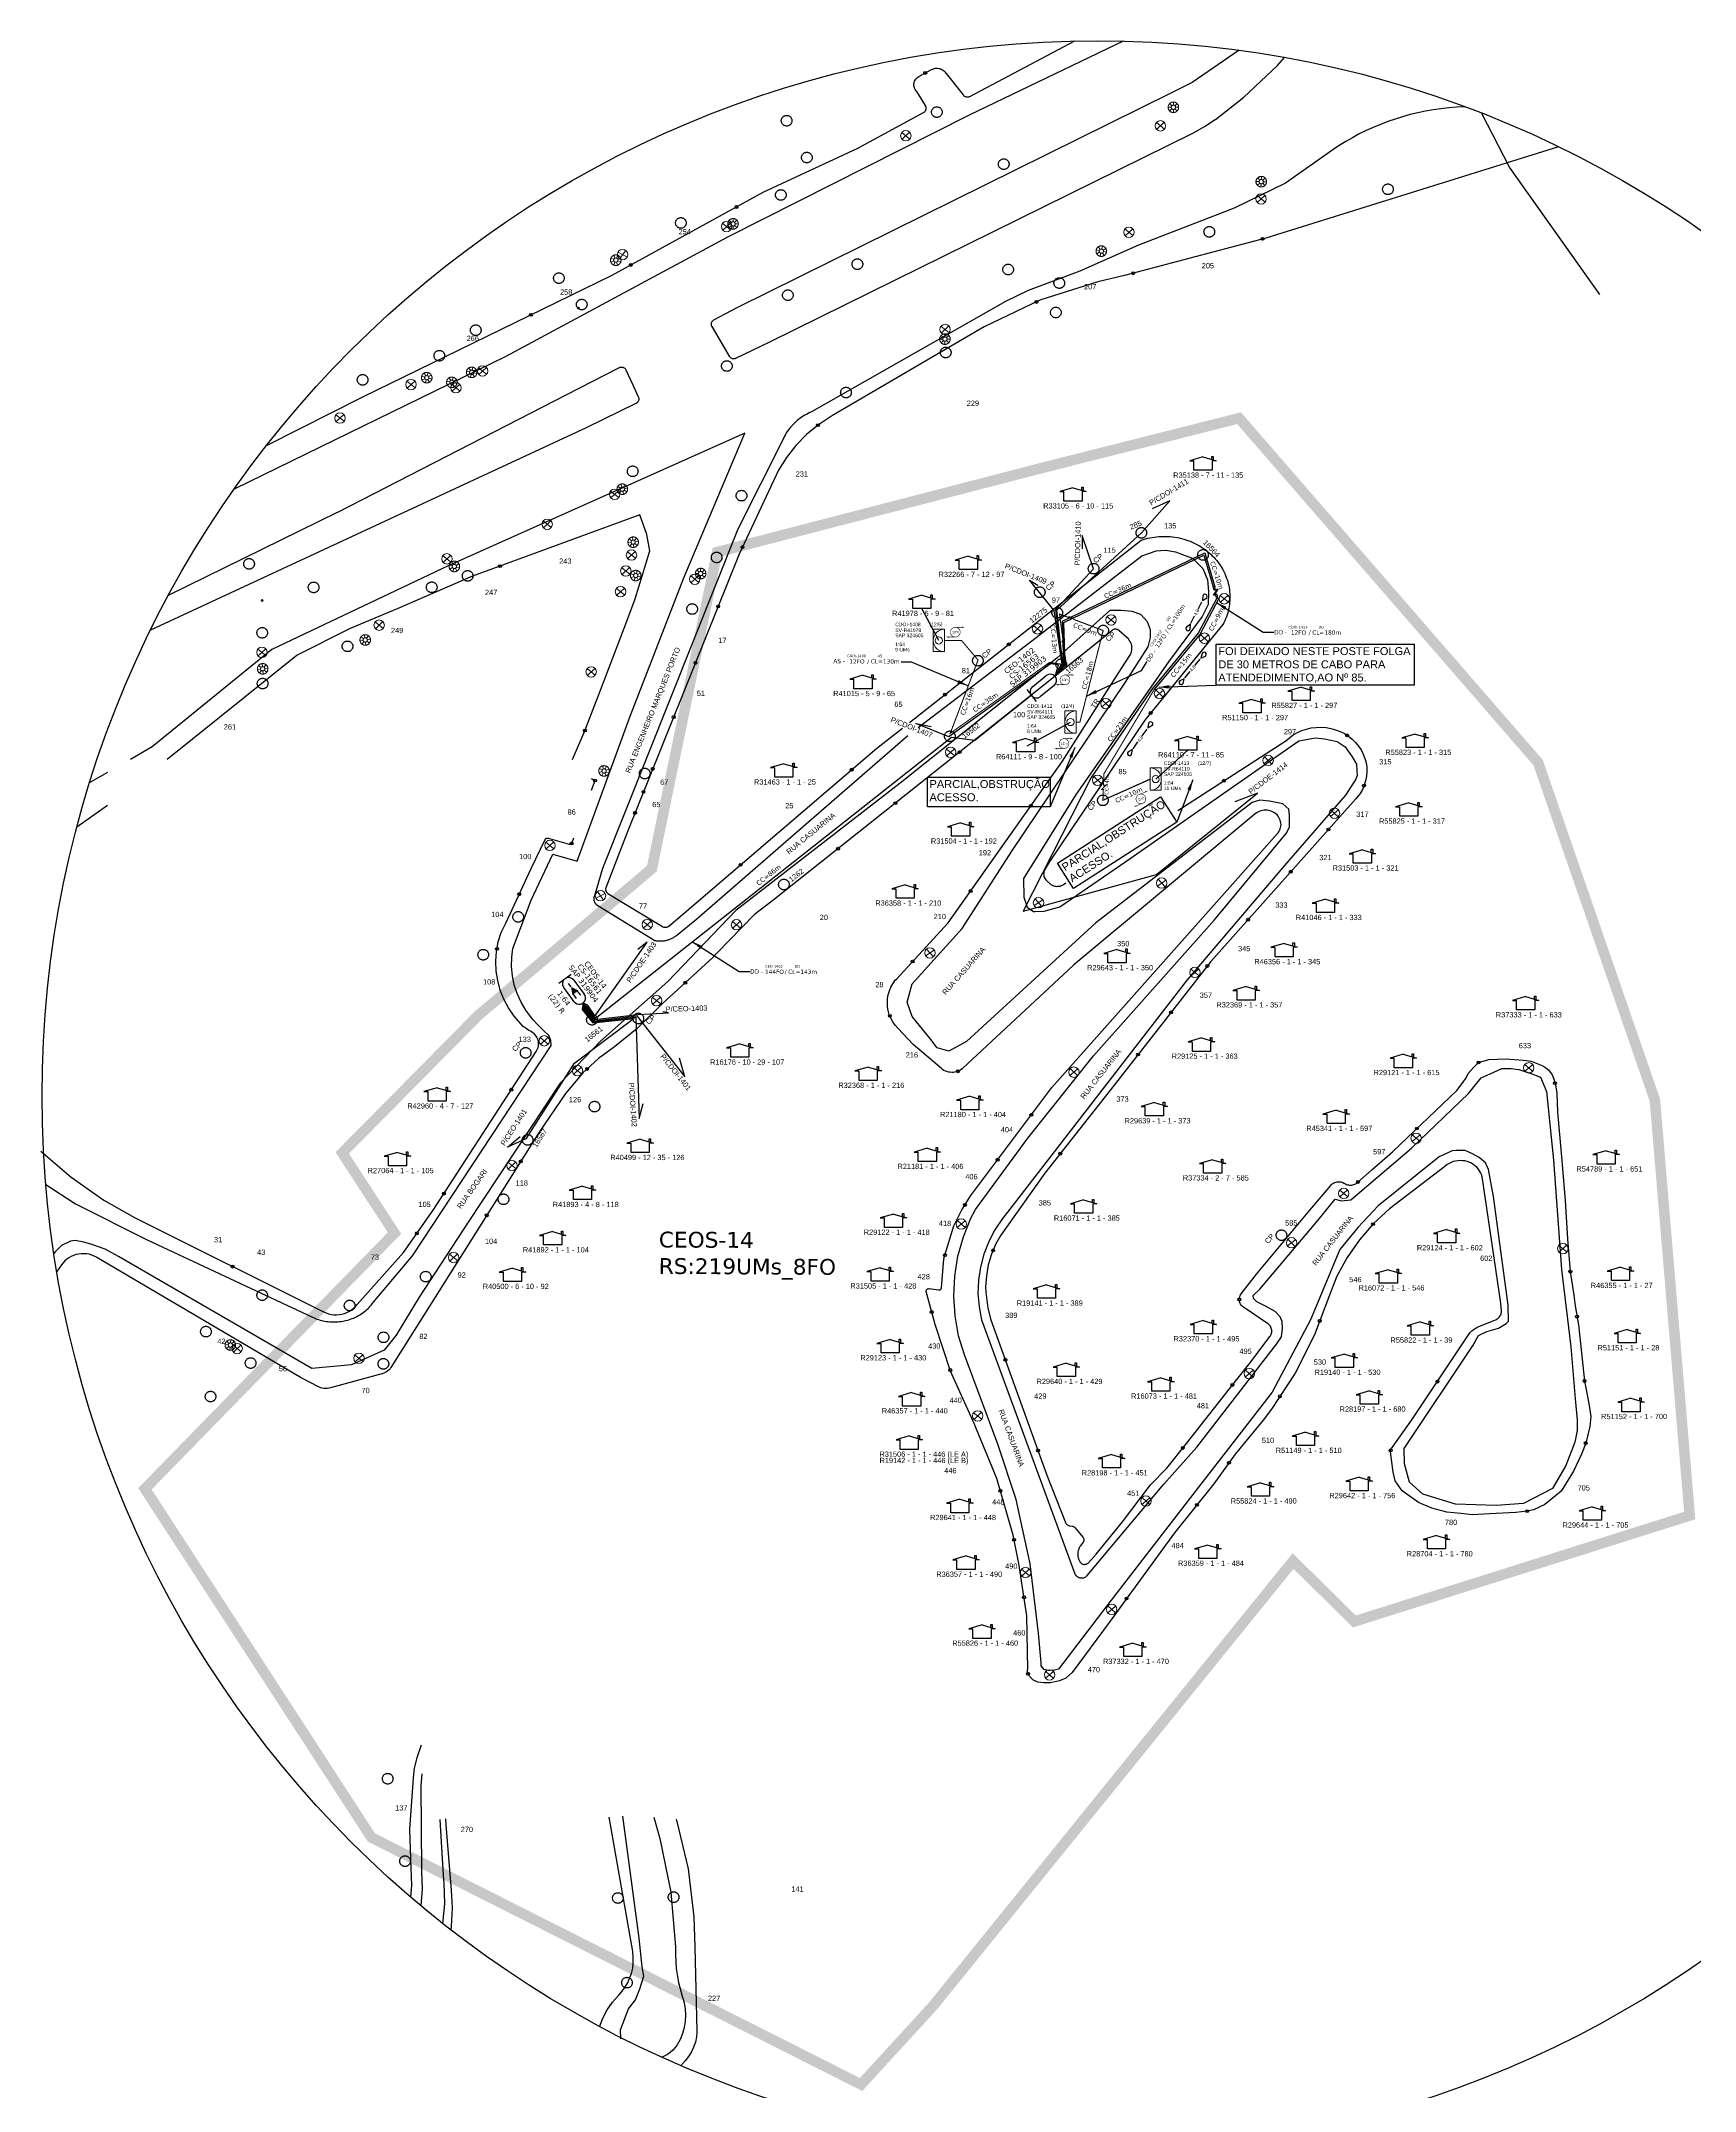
# Model space of a CAD drawing. Header units: millimetres. Extents: x -4286 to 4575, y 5328 to 14188.
# Drawn here: x -367 to -53.6, y 10041.3 to 10429.9 of the extents above; entities that cross this region are included whole.
import ezdxf
from ezdxf.enums import TextEntityAlignment as Align

# ---------------------------------------------------------------- set-up
doc = ezdxf.new("R2010")
doc.units = ezdxf.units.MM
doc.header["$LTSCALE"] = 0.1
doc.header["$MEASUREMENT"] = 0
doc.linetypes.add('PHANTOM2', pattern=[1.25, 0.625, -0.125, 0.125, -0.125, 0.125, -0.125])
for name, color, linetype in [('10.0-Cartográfico', 252, 'Continuous'), ('10.1-Caixas Subterrâneas', 5, 'Continuous'), ('20.4-CEOS', 1, 'Continuous'), ('20.5-CEO', 1, 'Continuous'), ('20.8-Legenda', 1, 'Continuous'), ('90.1-Celulização - CABO 1', 6, 'Continuous'), ('CD a instalar', 1, 'Continuous'), ('celulas gpon', 7, 'Continuous'), ('CELULAS_GPON_TEXTO', 7, 'Continuous'), ('Folga', 1, 'Continuous'), ('label_cabos', 7, 'Continuous'), ('Legenda', 1, 'Continuous'), ('MUB_DIVISA', 7, 'Continuous'), ('MUB_NUMERACAO', 7, 'Continuous'), ('MUB_SEGMENTO', 7, 'Continuous'), ('NOS_DE_INFRAESTRUTURA', 7, 'Continuous'), ('Subida Lateral', 5, 'Continuous'), ('surveys', 7, 'Continuous'), ('surveys legendas', 7, 'Continuous')]:
    doc.layers.add(name, color=color, linetype=linetype)
for name, color, linetype, lineweight in [('10.4-Postes', 1, 'Continuous', 0), ("20.0-LEGENDA DOS CDO'S", 1, 'Continuous', 0), ('20.1-CDO_INTERIOR', 1, 'Continuous', 0), ('20.6-CORDOALHA_SUPORTE', 7, 'Continuous', 25)]:
    doc.layers.add(name, color=color, linetype=linetype, lineweight=lineweight)
doc.layers.add('DROP DE CLIENTE', color=140, linetype='Continuous', plot=False)
doc.layers.add('EXTRA', color=50, linetype='Continuous', plot=False)
doc.styles.add('ARIAL', font='arial.ttf')
doc.styles.add('siredit', font='verdana.ttf')
doc.styles.get("Standard").update_dxf_attribs({"font": 'arial.ttf'})
doc.dimstyles.new('CC', dxfattribs={"dimtxt": 0.9, "dimasz": 2, "dimexe": 0.18, "dimexo": 0.0625, "dimgap": 0.09, "dimtad": 0, "dimdec": 0, "dimrnd": 1, "dimzin": 0, "dimdsep": 46, "dimtxsty": 'siredit', "dimblk": 'NONE', "dimcen": 0, "dimse1": 1, "dimse2": 1, "dimsd1": 1, "dimsd2": 1, "dimclrt": 7, "dimadec": 0, "dimazin": 0, "dimtfac": 1, "dimtdec": 0, "dimtofl": 0, "dimtmove": 0, "dimatfit": 3, "dimfxl": 1, "dimtolj": 1, "dimtzin": 0, "dimarcsym": 0})
doc.dimstyles.new('CL', dxfattribs={"dimtxt": 0.9, "dimasz": 2, "dimexe": 0.18, "dimexo": 0.0625, "dimgap": 0.09, "dimtad": 0, "dimdec": 0, "dimrnd": 1, "dimzin": 0, "dimdsep": 46, "dimtxsty": 'siredit', "dimblk": 'NONE', "dimcen": 0, "dimse1": 1, "dimse2": 1, "dimsd1": 1, "dimsd2": 1, "dimclrt": 7, "dimadec": 0, "dimazin": 0, "dimtfac": 1, "dimtdec": 0, "dimtofl": 0, "dimtmove": 0, "dimatfit": 3, "dimfxl": 1, "dimtolj": 1, "dimtzin": 0, "dimarcsym": 0})

# ---------------------------------------------------------------- blocks, each defined once
blk = doc.blocks.new('DV')
at = {"linetype": 'Continuous'}
blk.add_circle((0, 0), 0.00000275, dxfattribs=at)
blk = doc.blocks.new('MHMZ')
at = {"linetype": 'PHANTOM2'}
blk.add_circle((0, 0), 0.0000101, dxfattribs=at)
blk = doc.blocks.new('RTRT')
at = {"color": 0}
for p, q in [((-0.000003, 0.0000027), (-0.0000072, 0.0000069)), ((-0.0000001, 0.0000038), (-0.0000001, 0.0000098)), ((0.0000027, 0.0000027), (0.0000069, 0.0000069)), ((-0.0000041, -0.0000002), (-0.0000101, -0.0000002)), ((-0.000003, -0.000003), (-0.0000072, -0.0000072)), ((-0.0000001, -0.0000042), (-0.0000001, -0.0000102)), ((0.0000027, -0.000003), (0.0000069, -0.0000072)), ((0.0000039, -0.0000002), (0.0000099, -0.0000002))]:
    blk.add_line(p, q, dxfattribs=at)
for points in [[(0.0000099, -0.0000002, 0), (0.0000099, 0.0000003, 0), (0.0000098, 0.0000008, 0), (0.0000098, 0.0000013, 0), (0.0000097, 0.0000018, 0), (0.0000096, 0.0000023, 0), (0.0000094, 0.0000027, 0), (0.0000093, 0.0000032, 0), (0.0000091, 0.0000037, 0), (0.0000089, 0.0000041, 0), (0.0000087, 0.0000045, 0), (0.0000085, 0.000005, 0), (0.0000082, 0.0000054, 0), (0.0000079, 0.0000058, 0), (0.0000076, 0.0000062, 0), (0.0000073, 0.0000065, 0), (0.0000069, 0.0000069, 0), (0.0000066, 0.0000072, 0), (0.0000062, 0.0000076, 0), (0.0000058, 0.0000079, 0), (0.0000054, 0.0000081, 0), (0.000005, 0.0000084, 0), (0.0000046, 0.0000087, 0), (0.0000042, 0.0000089, 0), (0.0000037, 0.0000091, 0), (0.0000032, 0.0000092, 0), (0.0000028, 0.0000094, 0), (0.0000023, 0.0000095, 0), (0.0000018, 0.0000096, 0), (0.0000013, 0.0000097, 0), (0.0000009, 0.0000098, 0), (0.0000004, 0.0000098, 0), (-0.0000001, 0.0000098, 0), (-0.0000006, 0.0000098, 0), (-0.0000011, 0.0000098, 0), (-0.0000016, 0.0000097, 0), (-0.0000021, 0.0000096, 0), (-0.0000026, 0.0000095, 0), (-0.000003, 0.0000094, 0), (-0.0000035, 0.0000092, 0), (-0.000004, 0.0000091, 0), (-0.0000044, 0.0000089, 0), (-0.0000048, 0.0000087, 0), (-0.0000053, 0.0000084, 0), (-0.0000057, 0.0000081, 0), (-0.0000061, 0.0000079, 0), (-0.0000065, 0.0000076, 0), (-0.0000068, 0.0000072, 0), (-0.0000072, 0.0000069, 0), (-0.0000075, 0.0000065, 0), (-0.0000079, 0.0000062, 0), (-0.0000082, 0.0000058, 0), (-0.0000084, 0.0000054, 0), (-0.0000087, 0.000005, 0), (-0.0000089, 0.0000045, 0), (-0.0000092, 0.0000041, 0), (-0.0000094, 0.0000037, 0), (-0.0000095, 0.0000032, 0), (-0.0000097, 0.0000027, 0), (-0.0000098, 0.0000023, 0), (-0.0000099, 0.0000018, 0), (-0.00001, 0.0000013, 0), (-0.0000101, 0.0000008, 0), (-0.0000101, 0.0000003, 0), (-0.0000101, -0.0000002, 0), (-0.0000101, -0.0000007, 0), (-0.0000101, -0.0000011, 0), (-0.00001, -0.0000016, 0), (-0.0000099, -0.0000021, 0), (-0.0000098, -0.0000026, 0), (-0.0000097, -0.0000031, 0), (-0.0000095, -0.0000035, 0), (-0.0000094, -0.000004, 0), (-0.0000092, -0.0000044, 0), (-0.0000089, -0.0000049, 0), (-0.0000087, -0.0000053, 0), (-0.0000084, -0.0000057, 0), (-0.0000082, -0.0000061, 0), (-0.0000079, -0.0000065, 0), (-0.0000075, -0.0000069, 0), (-0.0000072, -0.0000072, 0), (-0.0000068, -0.0000076, 0), (-0.0000065, -0.0000079, 0), (-0.0000061, -0.0000082, 0), (-0.0000057, -0.0000085, 0), (-0.0000053, -0.0000087, 0), (-0.0000048, -0.000009, 0), (-0.0000044, -0.0000092, 0), (-0.000004, -0.0000094, 0), (-0.0000035, -0.0000096, 0), (-0.000003, -0.0000097, 0), (-0.0000026, -0.0000099, 0), (-0.0000021, -0.00001, 0), (-0.0000016, -0.0000101, 0), (-0.0000011, -0.0000101, 0), (-0.0000006, -0.0000102, 0), (-0.0000001, -0.0000102, 0), (0.0000004, -0.0000102, 0), (0.0000009, -0.0000101, 0), (0.0000013, -0.0000101, 0), (0.0000018, -0.00001, 0), (0.0000023, -0.0000099, 0), (0.0000028, -0.0000097, 0), (0.0000032, -0.0000096, 0), (0.0000037, -0.0000094, 0), (0.0000042, -0.0000092, 0), (0.0000046, -0.000009, 0), (0.000005, -0.0000087, 0), (0.0000054, -0.0000085, 0), (0.0000058, -0.0000082, 0), (0.0000062, -0.0000079, 0), (0.0000066, -0.0000076, 0), (0.0000069, -0.0000072, 0), (0.0000073, -0.0000069, 0), (0.0000076, -0.0000065, 0), (0.0000079, -0.0000061, 0), (0.0000082, -0.0000057, 0), (0.0000085, -0.0000053, 0), (0.0000087, -0.0000049, 0), (0.0000089, -0.0000044, 0), (0.0000091, -0.000004, 0), (0.0000093, -0.0000035, 0), (0.0000094, -0.0000031, 0), (0.0000096, -0.0000026, 0), (0.0000097, -0.0000021, 0), (0.0000098, -0.0000016, 0), (0.0000098, -0.0000011, 0), (0.0000099, -0.0000007, 0), (0.0000099, -0.0000002, 0)], [(0.0000039, -0.0000002, 0), (0.0000039, 0, 0), (0.0000039, 0.0000002, 0), (0.0000038, 0.0000004, 0), (0.0000038, 0.0000006, 0), (0.0000038, 0.0000008, 0), (0.0000037, 0.000001, 0), (0.0000036, 0.0000012, 0), (0.0000036, 0.0000014, 0), (0.0000035, 0.0000015, 0), (0.0000034, 0.0000017, 0), (0.0000033, 0.0000019, 0), (0.0000032, 0.0000021, 0), (0.0000031, 0.0000022, 0), (0.000003, 0.0000024, 0), (0.0000028, 0.0000025, 0), (0.0000027, 0.0000027, 0), (0.0000026, 0.0000028, 0), (0.0000024, 0.0000029, 0), (0.0000023, 0.000003, 0), (0.0000021, 0.0000032, 0), (0.0000019, 0.0000033, 0), (0.0000018, 0.0000034, 0), (0.0000016, 0.0000035, 0), (0.0000014, 0.0000035, 0), (0.0000012, 0.0000036, 0), (0.000001, 0.0000037, 0), (0.0000008, 0.0000037, 0), (0.0000007, 0.0000038, 0), (0.0000005, 0.0000038, 0), (0.0000003, 0.0000038, 0), (0.0000001, 0.0000038, 0), (-0.0000001, 0.0000038, 0), (-0.0000003, 0.0000038, 0), (-0.0000005, 0.0000038, 0), (-0.0000007, 0.0000038, 0), (-0.0000009, 0.0000038, 0), (-0.0000011, 0.0000037, 0), (-0.0000013, 0.0000037, 0), (-0.0000015, 0.0000036, 0), (-0.0000017, 0.0000035, 0), (-0.0000018, 0.0000035, 0), (-0.000002, 0.0000034, 0), (-0.0000022, 0.0000033, 0), (-0.0000023, 0.0000032, 0), (-0.0000025, 0.000003, 0), (-0.0000027, 0.0000029, 0), (-0.0000028, 0.0000028, 0), (-0.000003, 0.0000027, 0), (-0.0000031, 0.0000025, 0), (-0.0000032, 0.0000024, 0), (-0.0000033, 0.0000022, 0), (-0.0000034, 0.0000021, 0), (-0.0000036, 0.0000019, 0), (-0.0000037, 0.0000017, 0), (-0.0000037, 0.0000015, 0), (-0.0000038, 0.0000014, 0), (-0.0000039, 0.0000012, 0), (-0.000004, 0.000001, 0), (-0.000004, 0.0000008, 0), (-0.000004, 0.0000006, 0), (-0.0000041, 0.0000004, 0), (-0.0000041, 0.0000002, 0), (-0.0000041, 0, 0), (-0.0000041, -0.0000002, 0), (-0.0000041, -0.0000004, 0), (-0.0000041, -0.0000006, 0), (-0.0000041, -0.0000008, 0), (-0.000004, -0.0000009, 0), (-0.000004, -0.0000011, 0), (-0.000004, -0.0000013, 0), (-0.0000039, -0.0000015, 0), (-0.0000038, -0.0000017, 0), (-0.0000037, -0.0000019, 0), (-0.0000037, -0.0000021, 0), (-0.0000036, -0.0000022, 0), (-0.0000034, -0.0000024, 0), (-0.0000033, -0.0000025, 0), (-0.0000032, -0.0000027, 0), (-0.0000031, -0.0000029, 0), (-0.000003, -0.000003, 0), (-0.0000028, -0.0000031, 0), (-0.0000027, -0.0000033, 0), (-0.0000025, -0.0000034, 0), (-0.0000023, -0.0000035, 0), (-0.0000022, -0.0000036, 0), (-0.000002, -0.0000037, 0), (-0.0000018, -0.0000038, 0), (-0.0000017, -0.0000039, 0), (-0.0000015, -0.0000039, 0), (-0.0000013, -0.000004, 0), (-0.0000011, -0.000004, 0), (-0.0000009, -0.0000041, 0), (-0.0000007, -0.0000041, 0), (-0.0000005, -0.0000041, 0), (-0.0000003, -0.0000042, 0), (-0.0000001, -0.0000042, 0), (0.0000001, -0.0000042, 0), (0.0000003, -0.0000041, 0), (0.0000005, -0.0000041, 0), (0.0000007, -0.0000041, 0), (0.0000008, -0.000004, 0), (0.000001, -0.000004, 0), (0.0000012, -0.0000039, 0), (0.0000014, -0.0000039, 0), (0.0000016, -0.0000038, 0), (0.0000018, -0.0000037, 0), (0.0000019, -0.0000036, 0), (0.0000021, -0.0000035, 0), (0.0000023, -0.0000034, 0), (0.0000024, -0.0000033, 0), (0.0000026, -0.0000031, 0), (0.0000027, -0.000003, 0), (0.0000028, -0.0000029, 0), (0.000003, -0.0000027, 0), (0.0000031, -0.0000025, 0), (0.0000032, -0.0000024, 0), (0.0000033, -0.0000022, 0), (0.0000034, -0.0000021, 0), (0.0000035, -0.0000019, 0), (0.0000036, -0.0000017, 0), (0.0000036, -0.0000015, 0), (0.0000037, -0.0000013, 0), (0.0000038, -0.0000011, 0), (0.0000038, -0.0000009, 0), (0.0000038, -0.0000008, 0), (0.0000039, -0.0000006, 0), (0.0000039, -0.0000004, 0), (0.0000039, -0.0000002, 0)]]:
    blk.add_polyline3d(points, dxfattribs=at)
blk = doc.blocks.new('PTPT')
at = {"layer": '10.4-Postes', "color": 1, "linetype": 'PHANTOM2'}
for points in [[(-0.0000079, 0.0000104), (0.0000075, -0.000002)], [(0.000007, 0.0000109), (-0.0000074, -0.0000025)]]:
    blk.add_lwpolyline(points, dxfattribs=at)
at = {"layer": '10.4-Postes', "color": 1}
blk.add_circle((-0.0000002, 0.0000042), 0.00000987, dxfattribs=at)
blk = doc.blocks.new('FNDM')
at = {"color": 0}
for p, q in [((0, 0.0000017), (-0.0000017, 0)), ((0.0000012, 0.0000012), (-0.0000012, 0.0000012)), ((-0.0000012, 0.0000012), (-0.0000012, -0.0000012)), ((0.0000017, 0), (0, 0.0000017)), ((0.0000012, -0.0000012), (0.0000012, 0.0000012)), ((-0.0000017, 0), (0, -0.0000017)), ((-0.0000012, -0.0000012), (0.0000012, -0.0000012)), ((0, -0.0000017), (0.0000017, 0))]:
    blk.add_line(p, q, dxfattribs=at)
blk = doc.blocks.new('SURVEY_SURVEY')
for p, q in [((0, 0.0000254), (-0.0000251, 0.000018)), ((-0.0000251, 0.000018), (-0.0000173, 0.000018)), ((-0.0000172, 0), (-0.0000172, 0.0000179)), ((0.0000172, 0), (-0.0000172, 0)), ((0, 0.0000254), (0.0000251, 0.000018)), ((0.0000169, 0.0000264), (0.0000195, 0.0000264)), ((0.0000169, 0.0000205), (0.0000169, 0.0000264)), ((0.0000251, 0.000018), (0.0000172, 0.000018)), ((0.0000172, 0.000018), (0.0000172, 0)), ((0.0000195, 0.0000264), (0.0000195, 0.0000198))]:
    blk.add_line(p, q)
blk = doc.blocks.new('CDOI_CT_DRT')
at = {"layer": '20.1-CDO_INTERIOR', "color": 0, "lineweight": 18}
blk.add_lwpolyline([(2.13, -2.13), (2.13, 2.12), (0, 2.12), (0, -2.13)], close=True, dxfattribs=at)
blk.add_circle((1.06, 0), 0.68, dxfattribs=at)
blk.add_arc((0, 0), 2.13, 269.9724, 89.9724, dxfattribs=at)
at = {"layer": "20.0-LEGENDA DOS CDO'S", "color": 0, "style": 'ARIAL'}
for tag, p in [('SAP', (2.61, 0.61)), ('CDO_N', (2.61, 2.69)), ('SURVEY', (2.61, 1.6)), ('1:XX', (2.6, -1.08)), ('UMS', (2.6, -2.09))]:
    blk.add_attdef(tag, p, '', height=0.68, rotation=359.9724, dxfattribs=at)
blk.add_attdef('FIBRAS_UTILIZADAS', text='', height=0.68, rotation=359.9724, dxfattribs=at).set_placement((10.32, 2.69), align=Align.CENTER)
blk = doc.blocks.new('CDOI_CT_ESQ')
at = {"layer": '20.1-CDO_INTERIOR', "color": 0, "lineweight": 18}
blk.add_lwpolyline([(-2.12, -2.13), (-2.12, 2.12), (0, 2.12), (0.01, -2.13)], close=True, dxfattribs=at)
blk.add_circle((-1.06, 0), 0.68, dxfattribs=at)
blk.add_arc((0.01, 0), 2.13, 90.0276, 270.0276, dxfattribs=at)
at = {"layer": "20.0-LEGENDA DOS CDO'S", "color": 0, "style": 'ARIAL'}
for tag, p in [('SAP', (-9.3, 0.61)), ('CDO_N', (-9.3, 2.69)), ('SURVEY', (-9.3, 1.6)), ('1:XX', (-9.31, -1.08)), ('UMS', (-9.31, -2.09))]:
    blk.add_attdef(tag, p, '', height=0.68, rotation=359.9724, dxfattribs=at)
blk.add_attdef('FIBRAS_UTILIZADAS', text='', height=0.68, rotation=359.9724, dxfattribs=at).set_placement((-1.59, 2.69), align=Align.CENTER)
blk = doc.blocks.new('CEOS_RP_CT_DRT')
at = {"layer": '20.4-CEOS', "color": 0}
for p, q in [((-4.54, 1.19), (-1.19, 1.19)), ((-1.19, -1.19), (-4.54, -1.19))]:
    blk.add_line(p, q, dxfattribs=at)
for points in [[(-5.73, -1.43), (-5.73, 1.44)], [(-3.79, 0), (-4.59, 0)], [(-2.47, 0.48), (-1.45, 0.48)], [(-2.47, -0.52), (-1.45, -0.52)]]:
    blk.add_lwpolyline(points, dxfattribs=at)
blk.add_lwpolyline([(-3.79, 0, 0, 1.47, 0), (-2.41, 0, 1.47, 1.47, 0)], format="xyseb", dxfattribs=at)
for centre, start, end in [((-4.54, 0), 90, 270), ((-1.19, 0), 270, 90)]:
    blk.add_arc(centre, 1.19, start, end, dxfattribs=at)
at = {"layer": '20.4-CEOS', "color": 7, "style": 'siredit'}
for tag, p in [('Nº_DA_CEOS', (-2.86, 5.6)), ('LOCAL', (-2.86, 4.24)), ('SAP', (-2.86, 2.78)), ('RACIO_SPLITAGEM', (-2.86, -1.88)), ('FIBRAS_SPLITTER', (-2.86, -3.58)), ('RESERVA_FINAIS', (-2.86, -6.39)), ('FIBRAS_TOP_C', (-2.86, -5.08))]:
    blk.add_attdef(tag, text='', height=1.01, dxfattribs=at).set_placement(p, align=Align.TOP_CENTER)
blk = doc.blocks.new('CEO_CT_DRT')
at = {"layer": '20.5-CEO', "color": 0}
for p, q in [((-1.56, 1.26), (1.8, 1.26)), ((1.8, -1.13), (-1.56, -1.13))]:
    blk.add_line(p, q, dxfattribs=at)
blk.add_lwpolyline([(-2.75, 1.51), (-2.75, -1.38)], dxfattribs=at)
for centre, start, end in [((-1.56, 0.07), 90, 270), ((1.8, 0.07), 270, 90)]:
    blk.add_arc(centre, 1.2, start, end, dxfattribs=at)
at = {"layer": '20.5-CEO', "color": 7, "style": 'siredit'}
for tag, p in [('CEO_Nº', (0.12, 5.61)), ('LOCAL', (0.12, 4.23)), ('SAP', (0.12, 2.97)), ('FIBRAS_RESERVA', (0.12, -1.94))]:
    blk.add_attdef(tag, text='', height=1.01, dxfattribs=at).set_placement(p, align=Align.TOP_CENTER)
blk = doc.blocks.new('A$C30E733EA')
at = {"layer": '20.8-Legenda', "color": 7, "style": 'siredit'}
for tag, p in [('CEOS-X', (8.45, 12.42)), ('RS:', (8.52, 7.4)), ('RP:', (8.52, 2.45))]:
    blk.add_attdef(tag, text='', height=2.99, rotation=359.69, dxfattribs=at).set_placement(p, align=Align.MIDDLE_CENTER)
blk = doc.blocks.new('*D43')
at = {"layer": 'Defpoints', "color": 0, "transparency": 16777216}
for p in [(-157.14, 10307.69), (-155.04, 10306.19), (-166.77, 10289.75)]:
    blk.add_point(p, dxfattribs=at)
at = {"color": 7, "transparency": 16777216, "insert": (-163, 10299.46), "char_height": 0.9, "attachment_point": 5, "rotation": 54.4977, "style": 'siredit'}
blk.add_mtext('\\A1;CC=23m', dxfattribs=at)
blk = doc.blocks.new('_None')
blk = doc.blocks.new('*D44')
at = {"layer": 'Defpoints', "color": 0, "transparency": 16777216}
for p in [(-146.68, 10316.8), (-146.52, 10316.67), (-155.04, 10306.19)]:
    blk.add_point(p, dxfattribs=at)
at = {"color": 7, "transparency": 16777216, "insert": (-150.94, 10311.56), "char_height": 0.9, "attachment_point": 5, "rotation": 50.8702, "style": 'siredit'}
blk.add_mtext('\\A1;CC=15m', dxfattribs=at)
blk = doc.blocks.new('*D45')
at = {"layer": 'Defpoints', "color": 0, "transparency": 16777216}
for p in [(-142.76, 10324.14), (-142.41, 10323.96), (-146.52, 10316.67)]:
    blk.add_point(p, dxfattribs=at)
at = {"color": 7, "transparency": 16777216, "insert": (-144.28, 10320.23), "char_height": 0.9, "attachment_point": 5, "rotation": 63.3003, "style": 'siredit'}
blk.add_mtext('\\A1;CC=9m', dxfattribs=at)
blk = doc.blocks.new('*D46')
at = {"layer": 'Defpoints', "color": 0, "transparency": 16777216}
for p in [(-146.51, 10332.68), (-145.66, 10332.97), (-143.55, 10323.92)]:
    blk.add_point(p, dxfattribs=at)
at = {"color": 7, "transparency": 16777216, "insert": (-144.18, 10328.59), "char_height": 0.9, "attachment_point": 5, "rotation": 288.6773, "style": 'siredit'}
blk.add_mtext('\\A1;CC=10m', dxfattribs=at)
blk = doc.blocks.new('*D47')
at = {"layer": 'Defpoints', "color": 0, "transparency": 16777216}
for p in [(-145.44, 10327.94), (-178.39, 10318.75), (-176.28, 10314.07)]:
    blk.add_point(p, dxfattribs=at)
at = {"color": 7, "transparency": 16777216, "insert": (-162.96, 10325.69), "char_height": 0.9, "attachment_point": 5, "rotation": 24.2187, "style": 'siredit'}
blk.add_mtext('\\A1;CC=36m', dxfattribs=at)
blk = doc.blocks.new('*D48')
at = {"layer": 'Defpoints', "color": 0, "transparency": 16777216}
for p in [(-174.42, 10321.49), (-166.08, 10317.19), (-165.71, 10318.13)]:
    blk.add_point(p, dxfattribs=at)
at = {"color": 7, "transparency": 16777216, "insert": (-169.12, 10318.37), "char_height": 0.9, "attachment_point": 5, "rotation": 338.9157, "style": 'siredit'}
blk.add_mtext('\\A1;CC=9m', dxfattribs=at)
blk = doc.blocks.new('*D50')
at = {"layer": 'Defpoints', "color": 0, "transparency": 16777216}
for p in [(-195.22, 10298.64), (-194.78, 10298.08), (-262.61, 10244.35)]:
    blk.add_point(p, dxfattribs=at)
at = {"color": 7, "transparency": 16777216, "insert": (-229.14, 10271.77), "char_height": 0.9, "attachment_point": 5, "rotation": 38.3787, "style": 'siredit'}
blk.add_mtext('\\A1;CC=86m', dxfattribs=at)
blk = doc.blocks.new('*D51')
at = {"layer": 'Defpoints', "color": 0, "transparency": 16777216}
for p in [(-174.49, 10313.94), (-173.67, 10312.76), (-194.78, 10298.08)]:
    blk.add_point(p, dxfattribs=at)
at = {"color": 7, "transparency": 16777216, "insert": (-188.03, 10304.52), "char_height": 0.9, "attachment_point": 5, "rotation": 34.8214, "style": 'siredit'}
blk.add_mtext('\\A1;CC=38m', dxfattribs=at)
blk = doc.blocks.new('LEGENDA DOS CABOS')
at = {"layer": 'EXTRA', "color": 0, "style": 'siredit'}
for tag, p in [('ID', (4.6, 0.97)), ('XX', (9.03, 0.97))]:
    blk.add_attdef(tag, text='', height=0.48, rotation=359.69, dxfattribs=at).set_placement(p, align=Align.MIDDLE_CENTER)
at = {"layer": 'Legenda', "color": 0, "style": 'siredit'}
for tag, p in [('TIPO_CABO', (1.31, 0)), ('CABO', (4.69, -0.05)), ('/', (6.81, -0.05)), ('METROS', (10.03, -0.05))]:
    blk.add_attdef(tag, text='', height=0.8, rotation=359.69, dxfattribs=at).set_placement(p, align=Align.MIDDLE_CENTER)
blk = doc.blocks.new('*D52')
at = {"layer": 'Defpoints', "color": 0, "transparency": 16777216}
for p in [(-175.5, 10321.39), (-174.42, 10321.49), (-173.52, 10311.77)]:
    blk.add_point(p, dxfattribs=at)
at = {"color": 7, "transparency": 16777216, "insert": (-175.05, 10316.53), "char_height": 0.9, "attachment_point": 5, "rotation": 275.2656, "style": 'siredit'}
blk.add_mtext('\\A1;CC=13m', dxfattribs=at)
blk = doc.blocks.new('*D53')
at = {"layer": 'Defpoints', "color": 0, "transparency": 16777216}
for p in [(-165.71, 10318.13), (-170.86, 10300.97), (-170.12, 10300.78)]:
    blk.add_point(p, dxfattribs=at)
at = {"color": 7, "transparency": 16777216, "insert": (-168.66, 10309.65), "char_height": 0.9, "attachment_point": 5, "rotation": 75.7505, "style": 'siredit'}
blk.add_mtext('\\A1;CC=18m', dxfattribs=at)
blk = doc.blocks.new('*D54')
at = {"layer": 'Defpoints', "color": 0, "transparency": 16777216}
for p in [(-166.38, 10290.46), (-166.54, 10286.52), (-165.11, 10286.47)]:
    blk.add_point(p, dxfattribs=at)
at = {"color": 7, "transparency": 16777216, "insert": (-165.01, 10288.84), "char_height": 0.7, "attachment_point": 5, "rotation": 87.751, "style": 'siredit'}
blk.add_mtext('\\A1;CC=4m', dxfattribs=at)
blk = doc.blocks.new('*D55')
at = {"layer": 'Defpoints', "color": 0, "transparency": 16777216}
for p in [(-156.83, 10289.97), (-165.77, 10285.94), (-156.38, 10288.97)]:
    blk.add_point(p, dxfattribs=at)
at = {"color": 7, "transparency": 16777216, "insert": (-160.85, 10286.95), "char_height": 0.9, "attachment_point": 5, "rotation": 24.2616, "style": 'siredit'}
blk.add_mtext('\\A1;CC=10m', dxfattribs=at)
blk = doc.blocks.new('*D56')
at = {"layer": 'Defpoints', "color": 0, "transparency": 16777216}
for p in [(-189.49, 10312.63), (-195.16, 10297.48), (-194.28, 10297.15)]:
    blk.add_point(p, dxfattribs=at)
at = {"color": 7, "transparency": 16777216, "insert": (-191.45, 10304.73), "char_height": 0.9, "attachment_point": 5, "rotation": 69.4907, "style": 'siredit'}
blk.add_mtext('\\A1;CC=16m', dxfattribs=at)

msp = doc.modelspace()

# ---------------------------------------------------------------- linework, layer by layer
for points in [[(-174.81, 10309.39), (-173.37, 10311.78), (-174.48, 10322), (-158.48, 10336.65), (-153.07, 10342.7), (-156.43, 10341.21)], [(-174.81, 10309.39), (-173.45, 10311.78), (-174.71, 10322.11), (-167.53, 10329.84), (-169.7, 10336.15), (-169.7, 10333.62)], [(-174.79, 10309.47), (-172.93, 10311.77), (-173.15, 10319.63), (-146.64, 10332.4), (-144.87, 10326.39)], [(-144.25, 10324.3), (-144.21, 10324.15), (-147.71, 10317.65), (-156.34, 10307.15), (-168, 10290.27), (-180.85, 10264.94), (-155.61, 10271.9), (-136.47, 10287.28), (-140.77, 10285.63)], [(-174.81, 10309.39), (-173.52, 10311.77), (-174.98, 10321.9), (-179.66, 10327.67), (-178.07, 10326.75)], [(-174.81, 10309.39), (-174.19, 10311.61), (-175.68, 10311.8), (-194.96, 10297.98), (-201.24, 10300.52), (-198.31, 10299.94)], [(-165.77, 10285.94), (-156.83, 10289.97)], [(-264.3, 10247.54), (-263.51, 10247.19), (-262.04, 10245.04), (-252.14, 10259.03), (-253.89, 10257.68)], [(-264.3, 10247.54), (-264.44, 10246.27), (-262.46, 10243.74), (-254.61, 10244.6), (-266.13, 10235.94), (-275.13, 10221.77), (-278.62, 10220.17), (-276.23, 10222.23)], [(-264.3, 10247.54), (-264.03, 10246.52), (-262.19, 10244.14), (-254.11, 10245.12), (-244.98, 10233.56), (-246.04, 10237.06)], [(-264.3, 10247.54), (-264.21, 10246.35), (-262.27, 10243.97), (-254.26, 10244.84), (-253.68, 10225.61), (-252.87, 10228.5)]]:
    msp.add_lwpolyline(points)
at = {"color": 0}
for points in [[(-174.81, 10309.39), (-173.17, 10311.81), (-173.43, 10319.88), (-146.46, 10332.88), (-144.57, 10326.42)], [(-143.96, 10324.32), (-143.89, 10324.08), (-147.42, 10317.36), (-156.04, 10306.95)], [(-264.3, 10247.54), (-263.93, 10246.82), (-262.07, 10244.39), (-253.89, 10245.35), (-248.08, 10245.64), (-249.2, 10245.84)]]:
    msp.add_lwpolyline(points, dxfattribs=at)
for points in [[(-144.29, 10315.55), (-106.76, 10315.55), (-106.76, 10307.77), (-144.29, 10307.77)], [(-199.04, 10290.36), (-175.77, 10290.36), (-175.77, 10284.68), (-199.04, 10284.68)], [(-174.4, 10274), (-154.83, 10286.59), (-151.76, 10281.81), (-171.32, 10269.22)]]:
    msp.add_lwpolyline(points, close=True)
at = {"color": 5}
msp.add_lwpolyline([(-264.3, 10247.54), (-263.72, 10246.95), (-261.98, 10244.57), (-194.49, 10297.89), (-190.06, 10297.34), (-179.34, 10305.85), (-179.34, 10305.85)], dxfattribs=at)
at = {"layer": '10.0-Cartográfico'}
for points in [[(-161.91, 10429.85), (-191.11, 10415.82), (-236.76, 10392.76), (-278.93, 10370.09), (-330.43, 10344.93)], [(-324.29, 10353.2), (-306.02, 10362.41), (-258.79, 10385.48), (-230.13, 10401.19), (-212.23, 10409.53), (-199.74, 10416.33), (-199.67, 10416.36), (-199.59, 10416.42), (-199.52, 10416.48), (-199.45, 10416.56), (-199.39, 10416.63), (-199.34, 10416.72), (-199.31, 10416.8), (-199.28, 10416.89), (-199.26, 10416.99), (-199.25, 10417.08), (-199.25, 10417.17), (-199.27, 10417.27), (-199.29, 10417.36), (-199.33, 10417.45), (-199.37, 10417.53), (-199.42, 10417.61), (-201.06, 10420.28), (-201.21, 10420.49), (-201.32, 10420.65), (-201.42, 10420.82), (-201.5, 10420.99), (-201.55, 10421.17), (-201.59, 10421.36), (-201.61, 10421.55), (-201.6, 10421.74), (-201.57, 10421.92), (-201.52, 10422.11), (-201.45, 10422.28), (-201.37, 10422.45), (-201.25, 10422.62), (-201.13, 10422.76), (-200.99, 10422.9), (-200.83, 10423.02), (-200.65, 10423.13), (-198.26, 10424.46), (-198.08, 10424.54), (-197.88, 10424.62), (-197.69, 10424.66), (-197.5, 10424.7), (-197.29, 10424.71), (-197.09, 10424.71), (-196.88, 10424.68), (-196.68, 10424.63), (-196.49, 10424.57), (-196.31, 10424.48), (-196.14, 10424.38), (-195.98, 10424.27), (-195.83, 10424.13), (-195.71, 10424.01), (-192.25, 10419.63), (-192.19, 10419.55), (-192.12, 10419.49), (-192.04, 10419.43), (-191.96, 10419.38), (-191.86, 10419.33), (-191.77, 10419.3), (-191.67, 10419.28), (-191.57, 10419.26), (-191.47, 10419.26), (-191.36, 10419.26), (-191.27, 10419.28), (-191.17, 10419.29), (-191.07, 10419.33), (-190.98, 10419.37), (-171.09, 10429.87)], [(-139.97, 10428.1), (-148.88, 10422.03), (-152.79, 10420.04), (-235.15, 10379.32), (-239.55, 10376.94), (-239.64, 10376.88), (-239.71, 10376.83), (-239.79, 10376.76), (-239.86, 10376.68), (-239.91, 10376.61), (-239.95, 10376.52), (-239.99, 10376.43), (-240.02, 10376.34), (-240.03, 10376.24), (-240.04, 10376.15), (-240.04, 10376.05), (-240.02, 10375.96), (-239.98, 10375.87), (-239.95, 10375.78), (-239.91, 10375.72)], [(-239.91, 10375.72), (-236.61, 10370.13), (-236.56, 10370.05), (-236.49, 10369.98), (-236.42, 10369.91), (-236.35, 10369.85), (-236.27, 10369.79), (-236.17, 10369.75), (-236.08, 10369.71), (-235.98, 10369.69), (-235.89, 10369.67), (-235.78, 10369.66), (-235.68, 10369.66), (-235.57, 10369.68), (-235.48, 10369.7), (-235.38, 10369.74), (-235.31, 10369.77), (-228.87, 10372.86), (-148.62, 10412.49), (-146.5, 10413.63), (-144.51, 10414.96), (-144.44, 10415.01), (-139.05, 10419.21), (-132.69, 10425.19), (-131.35, 10426.74)], [(-97.16, 10417.39), (-97.26, 10417.39), (-98.74, 10417.32), (-100.23, 10417.2), (-101.71, 10417.03), (-103.18, 10416.82), (-104.65, 10416.56), (-106.1, 10416.26), (-107.55, 10415.91), (-108.97, 10415.52), (-110.39, 10415.08), (-111.79, 10414.6), (-113.16, 10414.07), (-114.52, 10413.5), (-115.86, 10412.89), (-117.17, 10412.24), (-118.46, 10411.54), (-119.72, 10410.81), (-120.96, 10410.04), (-122.17, 10409.22), (-131.17, 10402.95), (-140.89, 10398.2), (-159, 10391.15), (-170.12, 10386.27), (-179.93, 10382.59), (-184.21, 10380.46), (-220.99, 10359.56), (-221.32, 10359.42), (-221.64, 10359.27), (-221.96, 10359.1), (-222.27, 10358.93), (-222.57, 10358.74), (-222.87, 10358.55), (-223.16, 10358.35), (-223.44, 10358.13), (-223.72, 10357.91), (-223.98, 10357.68), (-224.24, 10357.45), (-224.49, 10357.2), (-224.73, 10356.95), (-224.95, 10356.68), (-225.17, 10356.42), (-225.38, 10356.14), (-225.58, 10355.86), (-225.77, 10355.57), (-225.95, 10355.28), (-226.11, 10354.98), (-226.27, 10354.67), (-234.96, 10337.33), (-260.59, 10272.99), (-262.15, 10267.84), (-262.17, 10267.79), (-262.19, 10267.74), (-262.21, 10267.69), (-262.22, 10267.64), (-262.23, 10267.58), (-262.24, 10267.53), (-262.25, 10267.48), (-262.26, 10267.43), (-262.26, 10267.37), (-262.27, 10267.32), (-262.27, 10267.26), (-262.26, 10267.21), (-262.26, 10267.16), (-262.25, 10267.1), (-262.25, 10267.05), (-262.24, 10267), (-262.22, 10266.95), (-262.21, 10266.89), (-262.2, 10266.84), (-262.18, 10266.79), (-262.16, 10266.74), (-262.14, 10266.69), (-262.11, 10266.64), (-262.09, 10266.59), (-262.06, 10266.55), (-262.03, 10266.5), (-262, 10266.45), (-261.97, 10266.41), (-261.94, 10266.37), (-261.9, 10266.32), (-261.86, 10266.28), (-261.83, 10266.24), (-261.79, 10266.2), (-261.75, 10266.17), (-261.7, 10266.13), (-261.66, 10266.1), (-261.61, 10266.06), (-261.57, 10266.03), (-261.52, 10266), (-250.71, 10259.39), (-250.55, 10259.35), (-250.39, 10259.33), (-250.23, 10259.31), (-250.07, 10259.29), (-249.9, 10259.28), (-249.74, 10259.28), (-249.57, 10259.28), (-249.41, 10259.28), (-249.25, 10259.29), (-249.08, 10259.31), (-248.92, 10259.33), (-248.76, 10259.36), (-248.6, 10259.39), (-248.44, 10259.43), (-248.28, 10259.47), (-248.12, 10259.52), (-247.97, 10259.57), (-247.82, 10259.63), (-247.67, 10259.69), (-247.52, 10259.75), (-247.38, 10259.83), (-247.23, 10259.9), (-247.1, 10259.98), (-246.96, 10260.07), (-246.83, 10260.16), (-246.7, 10260.25), (-246.57, 10260.35), (-242.75, 10263.45), (-202.75, 10298.25)], [(-79.44, 10409.82), (-134.88, 10392.52), (-161.68, 10385.4), (-166.72, 10384.21), (-177.71, 10380.72), (-188.27, 10375.71), (-217.04, 10358.89), (-217.22, 10358.78), (-219.68, 10357.13), (-221.94, 10355.26), (-223.97, 10353.18), (-225.76, 10350.91), (-227.28, 10348.49), (-234.7, 10332.57), (-255.93, 10279.85), (-259.95, 10269.37), (-259.99, 10269.27), (-260.01, 10269.18), (-260.02, 10269.09), (-260.02, 10268.99), (-260, 10268.9), (-259.98, 10268.81), (-259.94, 10268.72), (-259.9, 10268.63), (-259.85, 10268.55), (-259.79, 10268.48), (-259.72, 10268.41), (-259.65, 10268.34), (-259.58, 10268.3), (-249.24, 10262.01), (-249.16, 10261.96), (-249.06, 10261.93), (-248.96, 10261.89), (-248.86, 10261.87), (-248.77, 10261.87), (-248.66, 10261.87), (-248.56, 10261.88), (-248.46, 10261.9), (-248.37, 10261.93), (-248.27, 10261.96), (-248.18, 10262.01), (-248.09, 10262.06), (-248.05, 10262.1), (-245.54, 10264.24), (-208.61, 10295.82), (-203.76, 10299.64)], [(-346.24, 10318.26), (-263.62, 10356.59), (-254.2, 10361.23), (-254.18, 10361.24), (-254.1, 10361.28), (-254.02, 10361.35), (-253.94, 10361.41), (-253.88, 10361.48), (-253.82, 10361.56), (-253.77, 10361.65), (-253.73, 10361.73), (-253.7, 10361.82), (-253.69, 10361.92), (-253.68, 10362.01), (-253.69, 10362.1), (-253.7, 10362.2), (-253.73, 10362.29), (-253.76, 10362.38), (-254.81, 10364.64), (-256.11, 10367.46), (-256.15, 10367.55), (-256.21, 10367.63), (-256.27, 10367.71), (-256.34, 10367.78), (-256.42, 10367.84), (-256.51, 10367.88), (-256.59, 10367.93), (-256.68, 10367.97), (-256.79, 10368), (-256.89, 10368.01), (-256.99, 10368.01), (-257.09, 10368.01), (-257.19, 10368), (-257.29, 10367.97), (-257.38, 10367.95), (-257.48, 10367.9), (-265.1, 10363.98), (-310.86, 10340.52), (-310.9, 10340.5), (-342.9, 10324.75)], [(-366.11, 10213.14), (-360.5, 10209.44), (-346.9, 10202.66), (-315.56, 10187.97), (-315.28, 10187.84), (-315, 10187.73), (-314.72, 10187.62), (-314.42, 10187.52), (-314.13, 10187.43), (-313.83, 10187.35), (-313.53, 10187.28), (-313.23, 10187.23), (-312.93, 10187.17), (-312.62, 10187.13), (-312.31, 10187.1), (-312.01, 10187.08), (-311.7, 10187.07), (-311.39, 10187.07), (-311.08, 10187.08), (-310.77, 10187.1), (-310.46, 10187.13), (-310.16, 10187.16), (-309.85, 10187.21), (-309.55, 10187.27), (-309.25, 10187.34), (-308.95, 10187.41), (-308.66, 10187.5), (-308.37, 10187.59), (-308.08, 10187.7), (-307.8, 10187.81), (-307.52, 10187.94), (-307.24, 10188.07), (-306.97, 10188.21), (-306.71, 10188.36), (-306.45, 10188.51), (-306.2, 10188.68), (-305.95, 10188.85), (-305.71, 10189.03), (-305.48, 10189.22), (-305.26, 10189.42), (-305.04, 10189.62), (-304.83, 10189.83), (-304.62, 10190.04), (-304.43, 10190.27), (-304.24, 10190.5), (-304.07, 10190.73), (-296.62, 10199.6), (-270.32, 10239.47), (-270.4, 10240.42), (-270.77, 10241.35), (-271.72, 10242.23), (-273.03, 10243.6), (-273.75, 10244.34), (-274.04, 10244.72), (-275.12, 10246.16), (-276.04, 10247.69), (-276.77, 10249.3), (-277.32, 10250.98), (-277.67, 10252.7), (-277.83, 10254.45), (-277.8, 10256.2), (-277.58, 10257.88), (-274.12, 10267.02), (-269.99, 10275.71), (-265.44, 10274.39), (-255.37, 10301.89), (-245.17, 10328.1), (-233.64, 10355.53), (-289.85, 10330.41), (-323.28, 10314.55), (-345.94, 10296.06), (-350.08, 10293.71)], [(-266.32, 10293.71), (-263.77, 10299.54), (-263.77, 10299.6), (-260.96, 10306.81), (-255.97, 10319.91), (-254.41, 10324.13), (-251.61, 10333.25), (-252.22, 10336.35), (-253.54, 10340.06), (-285.22, 10328.42), (-299.54, 10322.23), (-308.41, 10318.49), (-318.49, 10313.46), (-343.13, 10293.71)], [(-202.41, 10300.7), (-158.53, 10335.23), (-158.12, 10335.37), (-157.71, 10335.49), (-157.29, 10335.6), (-156.87, 10335.69), (-156.45, 10335.78), (-156.02, 10335.84), (-155.59, 10335.9), (-155.16, 10335.94), (-154.73, 10335.96), (-154.3, 10335.97), (-153.86, 10335.97), (-153.43, 10335.96), (-153, 10335.93), (-152.57, 10335.88), (-152.14, 10335.83), (-151.72, 10335.75), (-151.29, 10335.67), (-150.87, 10335.57), (-150.46, 10335.46), (-150.05, 10335.33), (-149.64, 10335.2), (-149.24, 10335.04), (-148.85, 10334.88), (-148.46, 10334.7), (-148.08, 10334.51), (-147.7, 10334.31), (-147.34, 10334.1), (-146.98, 10333.87), (-146.63, 10333.64), (-146.29, 10333.39), (-145.96, 10333.13), (-145.64, 10332.86), (-145.33, 10332.59), (-145.03, 10332.3), (-144.74, 10332), (-144.46, 10331.69), (-144.19, 10331.37), (-143.94, 10331.05), (-143.7, 10330.72), (-143.47, 10330.38), (-143.25, 10330.03), (-143.05, 10329.68), (-142.86, 10329.32), (-142.69, 10328.95), (-142.52, 10328.58), (-142.38, 10328.2), (-142.24, 10327.82), (-142.12, 10327.43), (-142.02, 10327.05), (-141.93, 10326.65), (-141.85, 10326.26), (-141.79, 10325.86), (-141.75, 10325.46), (-141.72, 10325.06), (-141.7, 10324.66), (-141.7, 10324.26), (-141.72, 10323.86), (-141.75, 10323.46), (-141.79, 10323.06), (-141.85, 10322.67), (-141.93, 10322.27), (-142.02, 10321.88), (-142.12, 10321.49), (-142.24, 10321.11), (-142.37, 10320.73), (-142.52, 10320.35), (-142.68, 10319.98), (-142.86, 10319.61), (-143.05, 10319.25), (-157.81, 10301.15), (-175.95, 10274.2), (-176.75, 10272.86), (-176.84, 10272.69), (-176.91, 10272.51), (-176.96, 10272.33), (-176.99, 10272.14), (-177, 10271.95), (-176.99, 10271.76), (-176.94, 10271.57), (-176.89, 10271.39), (-176.81, 10271.22), (-176.72, 10271.05), (-176.6, 10270.9), (-176.48, 10270.75), (-176.4, 10270.68), (-175.77, 10270.13), (-175.63, 10270.01), (-175.46, 10269.9), (-175.27, 10269.81), (-175.09, 10269.73), (-174.89, 10269.68), (-174.7, 10269.65), (-174.49, 10269.63), (-174.29, 10269.64), (-174.08, 10269.66), (-173.89, 10269.7), (-173.69, 10269.77), (-173.51, 10269.85), (-173.33, 10269.94), (-173.25, 10270.01), (-172.8, 10270.32)], [(-200.79, 10299.74), (-179.24, 10316.16), (-158.36, 10332.26), (-155.66, 10333.25), (-153.82, 10333.36), (-151.98, 10333.04), (-150.69, 10332.54), (-148.78, 10331.85), (-146.8, 10329.9), (-145.94, 10327.75), (-145.73, 10325.54), (-145.79, 10323.08), (-146.93, 10320.77), (-153.33, 10312.18), (-170.96, 10286.93), (-180.81, 10271.1), (-180.77, 10267.61), (-180.11, 10265.7), (-178.93, 10264.89), (-178.67, 10264.89), (-176.87, 10264.91), (-173.92, 10265.77), (-161.44, 10274.33), (-128.61, 10297.22), (-125.47, 10297.76), (-123.77, 10297.61), (-121.34, 10297.06), (-119.88, 10296.08), (-118.51, 10294.18), (-117.69, 10292.78), (-117.67, 10291.53), (-117.57, 10290.62), (-117.83, 10289.95), (-119.76, 10286.94), (-131.37, 10273.56), (-149.78, 10251.94), (-183.85, 10207.89), (-184.8, 10206.71), (-186.23, 10204.56), (-187.41, 10202.3), (-188.33, 10199.93), (-188.99, 10197.48), (-189.36, 10194.99), (-189.45, 10192.47), (-189.25, 10189.95), (-188.77, 10187.48), (-171.1, 10139.35), (-171.04, 10139.22), (-170.96, 10139.1), (-170.86, 10139), (-170.76, 10138.9), (-170.64, 10138.81), (-170.53, 10138.73), (-170.4, 10138.66), (-170.25, 10138.61), (-170.11, 10138.57), (-169.97, 10138.55), (-169.82, 10138.54), (-169.67, 10138.54), (-169.52, 10138.56), (-169.37, 10138.59), (-169.24, 10138.64), (-169.1, 10138.7), (-168.98, 10138.77), (-168.86, 10138.86), (-168.74, 10138.95), (-168.72, 10138.99), (-154.19, 10156.34), (-147.98, 10163.31), (-132.89, 10182.85), (-131.89, 10184.23), (-131.71, 10185.84), (-131.78, 10187.17), (-132.15, 10188.06), (-133.13, 10189.04), (-134.98, 10190.06), (-136.58, 10190.89), (-137.25, 10191.5), (-137.26, 10192.07), (-136.04, 10193.28), (-125.01, 10206.29), (-121.74, 10210.34), (-120.52, 10210.03), (-118.78, 10210.19), (-107.3, 10220.03), (-96.45, 10230.36), (-94.09, 10233.37), (-91.65, 10234.44), (-90.13, 10235.11), (-88.39, 10235.13), (-86.91, 10234.91), (-84.8, 10234.23), (-82.85, 10233.49), (-81.69, 10230.72), (-80.39, 10217.75), (-78.84, 10197.03), (-77.11, 10182.33), (-76.27, 10172.48), (-75.91, 10168.51), (-75.88, 10166.48), (-76.31, 10164.3), (-78.04, 10159.89), (-80.54, 10155.51), (-86.08, 10152.65), (-91.24, 10152.31), (-98.96, 10152.51), (-105.16, 10154.42), (-107.65, 10156.71), (-108.61, 10160.15), (-108.65, 10163.08), (-95.57, 10182.7), (-94.57, 10184.5), (-93, 10185.28), (-90.81, 10185.92), (-89.34, 10186.79), (-88.89, 10187.22), (-88.93, 10190.28), (-91.76, 10210.88), (-92.69, 10215.97), (-93.27, 10217.2), (-94.46, 10218.27), (-95.75, 10218.96), (-97.14, 10219.56), (-98.05, 10219.55), (-98.82, 10219.54), (-99.58, 10219.49), (-102.02, 10218.37), (-113.61, 10209.05), (-117.39, 10205.03), (-120.86, 10200.79), (-126.41, 10187.46), (-133.7, 10173.78), (-149.14, 10153.81), (-164.22, 10134.32), (-174.16, 10121.25), (-174.93, 10121.05), (-175.9, 10121), (-176.15, 10120.99), (-176.92, 10121.22), (-177.49, 10121.92), (-177.5, 10122.44), (-177.96, 10128.08), (-179.54, 10141.25), (-182.19, 10153.39), (-185.67, 10163.89), (-192.02, 10180.83), (-193.11, 10184.47), (-193.79, 10188.21), (-194.03, 10191.99), (-193.85, 10195.77), (-193.24, 10199.52), (-192.22, 10203.18), (-190.78, 10206.72), (-189.94, 10208.4), (-180.02, 10221.88), (-167.55, 10237.49), (-144.6, 10263.27), (-131.04, 10279.64), (-130.4, 10280.86), (-130.43, 10283.08), (-130.55, 10284.29), (-131.66, 10285.29), (-134.18, 10285.77), (-136.04, 10285.95), (-137.45, 10285.53), (-167.09, 10262.75), (-191.6, 10240.23), (-194.97, 10238.37), (-197.16, 10239.05), (-198.6, 10240.85), (-201.94, 10244.96), (-202.85, 10247.68), (-201.91, 10251.13), (-192.43, 10261.65), (-183.01, 10276.32), (-161.46, 10308.35), (-157.16, 10315.01), (-156.75, 10316.83), (-156.77, 10318.25), (-157.34, 10319.76), (-158.56, 10321.16), (-160.2, 10321.75), (-162.28, 10321.92), (-164.47, 10321.9), (-174.51, 10312.89), (-204.17, 10289.18), (-235.35, 10265.03), (-248.2, 10251.6), (-260.97, 10240.31), (-268.62, 10232.33), (-286.21, 10205.81), (-295.33, 10191.8), (-299.72, 10184.58), (-301.98, 10181.72), (-308.17, 10178.92), (-315.7, 10178.23), (-352.32, 10199.46), (-354.85, 10200.85), (-357.38, 10201.73), (-358.91, 10202.22), (-360.55, 10202.5), (-361.43, 10202.39), (-363.16, 10201.56), (-364.35, 10200.34), (-364.57, 10200.02)], [(-151.59, 10284.02), (-131.09, 10297.22), (-130.42, 10297.81), (-129.68, 10298.33), (-128.89, 10298.79), (-128.04, 10299.16), (-127.17, 10299.45), (-126.27, 10299.65), (-125.34, 10299.77), (-124.41, 10299.78), (-123.48, 10299.72), (-122.57, 10299.56), (-121.67, 10299.32), (-120.81, 10298.99), (-119.99, 10298.58), (-119.22, 10298.09), (-118.52, 10297.53), (-117.87, 10296.91), (-117.31, 10296.23), (-116.82, 10295.49), (-116.42, 10294.71), (-116.11, 10293.9), (-115.89, 10293.06), (-115.76, 10292.21), (-115.74, 10291.35), (-115.81, 10290.49), (-115.98, 10289.64), (-116.24, 10288.82), (-116.59, 10288.02), (-117.04, 10287.25), (-117.57, 10286.54), (-117.85, 10286.22), (-145.29, 10255.41), (-163.64, 10231.97), (-176.75, 10215.28), (-185.14, 10203.51), (-186.05, 10201.86), (-186.88, 10199.91), (-187.49, 10197.88), (-187.86, 10195.81), (-187.99, 10193.71), (-187.94, 10192.73), (-187.57, 10189.66), (-187.5, 10189.43), (-186.98, 10187.5), (-176.37, 10158.02), (-172.86, 10149.03), (-172.82, 10148.96), (-172.78, 10148.88), (-172.72, 10148.8), (-172.65, 10148.73), (-172.58, 10148.67), (-172.5, 10148.6), (-172.41, 10148.55), (-172.32, 10148.51), (-172.22, 10148.48), (-172.13, 10148.45), (-171.6, 10148.36), (-171.52, 10148.34), (-171.42, 10148.31), (-171.33, 10148.27), (-171.25, 10148.22), (-171.17, 10148.17), (-171.09, 10148.1), (-171.03, 10148.03), (-169.57, 10146.3), (-169.51, 10146.23), (-169.46, 10146.14), (-169.43, 10146.06), (-169.4, 10145.96), (-169.38, 10145.87), (-169.38, 10145.78), (-169.38, 10145.68), (-169.4, 10145.59), (-169.42, 10145.5), (-169.45, 10145.4), (-169.5, 10145.32), (-169.56, 10145.24), (-170, 10144.66), (-170.09, 10144.54), (-170.24, 10144.29), (-170.36, 10144.03), (-170.46, 10143.76), (-170.51, 10143.49), (-170.55, 10143.2), (-170.54, 10142.92), (-170.5, 10142.64), (-170.44, 10142.36), (-170.38, 10142.17), (-170.17, 10141.67), (-170.15, 10141.62), (-170.1, 10141.53), (-170.04, 10141.46), (-169.98, 10141.39), (-169.9, 10141.33), (-169.82, 10141.26), (-169.73, 10141.22), (-169.63, 10141.18), (-169.53, 10141.15), (-169.44, 10141.12), (-169.34, 10141.12), (-169.23, 10141.12), (-169.13, 10141.13), (-169.04, 10141.15), (-168.94, 10141.18), (-168.84, 10141.21), (-168.75, 10141.26), (-168.67, 10141.31), (-168.59, 10141.38), (-168.52, 10141.44), (-167.07, 10143.07), (-162.07, 10149.2), (-156.75, 10156.17), (-153.65, 10159.34), (-149.94, 10164.06), (-140.41, 10176.17), (-137.67, 10179.58), (-134.11, 10184.3), (-134.02, 10184.44), (-133.93, 10184.6), (-133.85, 10184.78), (-133.81, 10184.97), (-133.77, 10185.15), (-133.76, 10185.34), (-133.78, 10185.53), (-133.81, 10185.71), (-133.86, 10185.89), (-133.93, 10186.07), (-134.02, 10186.25), (-134.14, 10186.4), (-134.27, 10186.55), (-134.41, 10186.68), (-134.56, 10186.8), (-139.13, 10189.86), (-139.29, 10189.98), (-139.42, 10190.11), (-139.55, 10190.26), (-139.67, 10190.42), (-139.76, 10190.59), (-139.83, 10190.76), (-139.88, 10190.95), (-139.92, 10191.13), (-139.93, 10191.32), (-139.92, 10191.51), (-139.88, 10191.7), (-139.84, 10191.88), (-139.76, 10192.05), (-139.67, 10192.22), (-139.56, 10192.38), (-136.64, 10196.12), (-126.87, 10207.88), (-122.58, 10212.96), (-122.46, 10213.1), (-122.31, 10213.23), (-122.16, 10213.34), (-121.99, 10213.44), (-121.81, 10213.51), (-121.63, 10213.58), (-121.44, 10213.61), (-121.25, 10213.64), (-121.04, 10213.65), (-120.85, 10213.63), (-120.65, 10213.6), (-120.47, 10213.54), (-120.28, 10213.48), (-120.11, 10213.39), (-120.05, 10213.36), (-119.98, 10213.31), (-119.81, 10213.22), (-119.62, 10213.14), (-119.44, 10213.08), (-119.23, 10213.03), (-119.03, 10213.01), (-118.83, 10213), (-118.62, 10213.01), (-118.42, 10213.05), (-118.23, 10213.11), (-118.04, 10213.17), (-117.86, 10213.27), (-117.69, 10213.38), (-117.54, 10213.5), (-114.83, 10215.88), (-110.89, 10219.3), (-98.71, 10230.97), (-97.48, 10232.52), (-96.93, 10233.35), (-96.57, 10234.15), (-95.55, 10235.27), (-94.57, 10236.24), (-92.65, 10236.79), (-89.49, 10236.93), (-87.76, 10236.81), (-86.04, 10236.69), (-84.6, 10236.52), (-82.36, 10235.6), (-81.82, 10235.24), (-81.29, 10234.88), (-80.61, 10233.88), (-80.25, 10232.97), (-79.92, 10231.66), (-79.76, 10230.46), (-79.62, 10226.81), (-78.87, 10218.34), (-78.17, 10210.11), (-77.72, 10202.84), (-77.18, 10196.61), (-76.53, 10192.17), (-76.23, 10190.12), (-75.66, 10186.51), (-75.28, 10182.97), (-74.5, 10175.87), (-74.21, 10174.61), (-73.58, 10171.21), (-73.28, 10169.12), (-73.46, 10167.23), (-74.26, 10164.11), (-75.09, 10162), (-76.59, 10158.79), (-78.1, 10156.34), (-78.94, 10154.98), (-79.98, 10154.09), (-82, 10152.47), (-84.16, 10151.48), (-85.34, 10151.22), (-87.51, 10150.98), (-92.5, 10150.71), (-95.8, 10150.5), (-97.9, 10150.74), (-100.58, 10151.04), (-103.4, 10151.77), (-105.96, 10152.83), (-109.07, 10155.06), (-110.37, 10156.98), (-110.77, 10158.61), (-111.24, 10162.46), (-111.25, 10162.53), (-111.25, 10162.62), (-111.23, 10162.72), (-111.21, 10162.81), (-111.17, 10162.9), (-111.14, 10162.98), (-111.09, 10163.06), (-107.19, 10168.5), (-96.37, 10184.79), (-96.13, 10185.1), (-95.86, 10185.38), (-95.56, 10185.63), (-95.23, 10185.85), (-94.87, 10186.05), (-94.64, 10186.16), (-91.38, 10187.48), (-91.2, 10187.56), (-91.03, 10187.66), (-90.87, 10187.78), (-90.72, 10187.91), (-90.6, 10188.06), (-90.48, 10188.22), (-90.39, 10188.38), (-90.31, 10188.57), (-90.26, 10188.75), (-90.23, 10188.93), (-90.21, 10189.12), (-90.23, 10189.33), (-90.43, 10191.06), (-93.82, 10214.19), (-93.9, 10214.6), (-94.02, 10214.99), (-94.18, 10215.37), (-94.38, 10215.74), (-94.63, 10216.08), (-94.9, 10216.39), (-95.22, 10216.68), (-95.57, 10216.93), (-95.94, 10217.15), (-96.34, 10217.33), (-96.75, 10217.48), (-97.18, 10217.58), (-97.61, 10217.64), (-98.06, 10217.66), (-98.5, 10217.63), (-98.94, 10217.56), (-99.37, 10217.46), (-99.77, 10217.31), (-100.17, 10217.12), (-100.54, 10216.9), (-100.88, 10216.63), (-100.96, 10216.56), (-111.44, 10208.54), (-114.46, 10205.72), (-117.16, 10202.62), (-119.49, 10199.29), (-121.43, 10195.74), (-122.83, 10192.17), (-125.67, 10184.62), (-129.34, 10177.39), (-133.81, 10170.56), (-135.39, 10168.48), (-140.68, 10162.02), (-144.75, 10156.36), (-152.23, 10147.11), (-164.6, 10130.09), (-171.62, 10120.64), (-172.77, 10119.58), (-174.02, 10119.02), (-175.69, 10118.66), (-176.98, 10118.64), (-178.07, 10118.82), (-179.03, 10119.26), (-179.65, 10119.93), (-179.96, 10120.39), (-180.01, 10120.59), (-180.05, 10120.81), (-180.05, 10121), (-180.06, 10121.14), (-180.01, 10121.27), (-180.18, 10131.38), (-181.7, 10141.26), (-182.77, 10146.64), (-185.86, 10157.42), (-190.14, 10167.84), (-194.64, 10177.77), (-197.59, 10186.6), (-199.26, 10192.83), (-199.27, 10192.87), (-199.27, 10192.92), (-199.27, 10192.96), (-199.26, 10193.02), (-199.25, 10193.06), (-199.21, 10193.14), (-199.18, 10193.19), (-199.16, 10193.23), (-199.12, 10193.26), (-199.08, 10193.29), (-199.04, 10193.32), (-198.95, 10193.36), (-198.9, 10193.37), (-198.8, 10193.38), (-198.71, 10193.39), (-196.93, 10193.13), (-196.83, 10193.12), (-196.78, 10193.13), (-196.73, 10193.14), (-196.68, 10193.15), (-196.63, 10193.17), (-196.59, 10193.19), (-196.55, 10193.22), (-196.51, 10193.26), (-196.47, 10193.28), (-196.45, 10193.33), (-196.42, 10193.37), (-196.4, 10193.41), (-196.39, 10193.46), (-196.37, 10193.54), (-195.89, 10199.03), (-195.71, 10199.75), (-194, 10205.32), (-192.53, 10208.3), (-190.8, 10211.03), (-175.45, 10231.5), (-132.68, 10279.63), (-132.58, 10279.76), (-132.41, 10280), (-132.27, 10280.25), (-132.16, 10280.52), (-132.08, 10280.8), (-132.04, 10281.07), (-132.01, 10281.36), (-132.04, 10281.64), (-132.08, 10281.92), (-132.16, 10282.2), (-132.27, 10282.46), (-132.41, 10282.71), (-132.57, 10282.95), (-132.77, 10283.17), (-132.98, 10283.37), (-133.22, 10283.55), (-133.48, 10283.71), (-133.75, 10283.83), (-134.04, 10283.94), (-134.33, 10284), (-134.63, 10284.06), (-134.94, 10284.07), (-135.25, 10284.05), (-135.55, 10284.01), (-135.84, 10283.93), (-136.13, 10283.83), (-136.4, 10283.7), (-136.66, 10283.55), (-136.89, 10283.37), (-171.26, 10254.77), (-171.38, 10254.66), (-192.32, 10235.17), (-192.47, 10235.04), (-192.71, 10234.87), (-192.97, 10234.71), (-193.25, 10234.59), (-193.53, 10234.49), (-193.83, 10234.42), (-194.13, 10234.38), (-194.43, 10234.37), (-194.75, 10234.39), (-195.05, 10234.44), (-195.34, 10234.52), (-195.63, 10234.63), (-195.89, 10234.76), (-196.15, 10234.91), (-196.38, 10235.1), (-201.71, 10239.68), (-204.66, 10242.74), (-205.16, 10243.33), (-205.61, 10243.97), (-205.97, 10244.65), (-206.26, 10245.35), (-206.47, 10246.09), (-206.59, 10246.83), (-206.62, 10247.59), (-206.57, 10248.35), (-206.45, 10249.09), (-206.23, 10249.82), (-205.93, 10250.52), (-205.56, 10251.19), (-205.11, 10251.83), (-204.91, 10252.07), (-195.1, 10262.72), (-173.43, 10293.37), (-164.64, 10307.18), (-162.21, 10311.04), (-160.69, 10313.38), (-160.56, 10313.59), (-160.44, 10313.85), (-160.35, 10314.12), (-160.29, 10314.39), (-160.26, 10314.68), (-160.27, 10314.96), (-160.31, 10315.24), (-160.37, 10315.52), (-160.47, 10315.79), (-160.6, 10316.04), (-160.76, 10316.29), (-160.94, 10316.52), (-161.15, 10316.72), (-162.73, 10318.14), (-162.81, 10318.2), (-162.9, 10318.25), (-162.98, 10318.29), (-163.08, 10318.33), (-163.18, 10318.35), (-163.28, 10318.37), (-163.39, 10318.37), (-163.48, 10318.37), (-163.59, 10318.36), (-163.69, 10318.33), (-163.78, 10318.29), (-163.87, 10318.26), (-163.96, 10318.2), (-164.04, 10318.15), (-167.73, 10315.08), (-228.3, 10266.96), (-231.79, 10264.3), (-238.91, 10256.94), (-239.67, 10256.16), (-249.33, 10247.34), (-254.02, 10242.7), (-258.33, 10239.24), (-261.36, 10237.03), (-264.32, 10234.29), (-267.63, 10230.36), (-272.6, 10223.06), (-278.1, 10214.31), (-298.12, 10182.56), (-300.72, 10178.45), (-300.88, 10178.21), (-301.07, 10177.99), (-301.3, 10177.79), (-301.54, 10177.62), (-301.79, 10177.46), (-302.07, 10177.34), (-302.35, 10177.24), (-302.42, 10177.22), (-312.18, 10174.56), (-312.49, 10174.49), (-312.79, 10174.45), (-313.09, 10174.45), (-313.4, 10174.48), (-313.71, 10174.53), (-313.99, 10174.6), (-314.27, 10174.72), (-314.43, 10174.79), (-317.73, 10176.48), (-356.43, 10199.31), (-356.5, 10199.35), (-356.94, 10199.57), (-357.41, 10199.75), (-357.89, 10199.89), (-358.39, 10199.97), (-358.89, 10200.01), (-359.4, 10200), (-359.89, 10199.94), (-360.38, 10199.83), (-360.86, 10199.67), (-361.31, 10199.47), (-361.75, 10199.23), (-362.14, 10198.95), (-362.51, 10198.63), (-362.84, 10198.27), (-363.12, 10197.89), (-364.03, 10196.66)], [(-354.41, 10291.24), (-357.78, 10289.32)], [(-261.99, 10289.69), (-262.67, 10290.01)], [(-262.67, 10287.87), (-261.99, 10289.69)], [(-354.41, 10284.93), (-360.21, 10280.87)], [(-367.03, 10219.43), (-361.33, 10214.49), (-355.1, 10210.13), (-349.29, 10206.84), (-313.47, 10188.97), (-313.01, 10188.77), (-312.53, 10188.61), (-312.03, 10188.5), (-311.52, 10188.44), (-311.01, 10188.43), (-310.5, 10188.47), (-310, 10188.56), (-309.52, 10188.69), (-309.04, 10188.88), (-308.59, 10189.11), (-308.17, 10189.37), (-307.78, 10189.68), (-307.44, 10190.02), (-307.13, 10190.4), (-298.34, 10200.24), (-292.73, 10208.23), (-273.2, 10238.33), (-273.04, 10238.57), (-272.92, 10238.83), (-272.82, 10239.1), (-272.76, 10239.38), (-272.73, 10239.66), (-272.73, 10239.94), (-272.76, 10240.22), (-272.82, 10240.5), (-272.92, 10240.77), (-273.04, 10241.03), (-273.19, 10241.27), (-273.37, 10241.5), (-273.58, 10241.72), (-273.81, 10241.9), (-274.05, 10242.07), (-274.23, 10242.17), (-274.54, 10242.33), (-275.07, 10242.68), (-275.62, 10243.1), (-276.11, 10243.58), (-277.35, 10245.03), (-278.41, 10246.59), (-279.29, 10248.24), (-279.98, 10249.98), (-280.47, 10251.77), (-280.76, 10253.59), (-280.83, 10255.43), (-280.7, 10257.28), (-280.36, 10259.1), (-279.82, 10260.87), (-278.92, 10262.68), (-274.1, 10273.03), (-271.49, 10278.51), (-271.45, 10278.58), (-271.42, 10278.62), (-271.39, 10278.66), (-271.35, 10278.69), (-271.3, 10278.71), (-271.26, 10278.74), (-271.21, 10278.76), (-271.16, 10278.77), (-271.11, 10278.78), (-271.01, 10278.78), (-270.96, 10278.77), (-270.91, 10278.76), (-266.92, 10277.66), (-266.87, 10277.65), (-266.76, 10277.65), (-266.71, 10277.66), (-266.66, 10277.67), (-266.61, 10277.69), (-266.57, 10277.71), (-266.53, 10277.74), (-266.49, 10277.77), (-266.45, 10277.79), (-266.41, 10277.83), (-266.36, 10277.91), (-266.35, 10277.96), (-266.03, 10278.82)], [(-296.94, 10078.04), (-296.76, 10080.24), (-296.86, 10083.56), (-297.1, 10090.86), (-296.46, 10100.68), (-296.21, 10102.5), (-295.68, 10104.73), (-294.9, 10106.89)], [(-294.98, 10076.38), (-294.97, 10076.43), (-294.72, 10079.62), (-294.83, 10082.8), (-294.87, 10083.16), (-295, 10099.18), (-294.76, 10101.39)], [(-291.43, 10092.77), (-290.83, 10082.23), (-290.67, 10080.69), (-290.58, 10076.84), (-290.93, 10073)], [(-290.39, 10092.92), (-290.27, 10091.78), (-289.3, 10079.4), (-289.1, 10075.96), (-289.27, 10072.52), (-289.38, 10071.87)], [(-261.2, 10053.47), (-260.54, 10055.11), (-259.7, 10056.67), (-258.7, 10058.13), (-257.53, 10059.5), (-257.16, 10059.89), (-256.5, 10060.74), (-255.93, 10061.64), (-255.48, 10062.6), (-255.13, 10063.58), (-254.89, 10064.61), (-254.78, 10065.65), (-254.77, 10066.69), (-254.89, 10067.73), (-259.35, 10093.22)], [(-257.16, 10051.2), (-257.19, 10052.87), (-255.71, 10056.88), (-254.33, 10058.56), (-253.56, 10060.66), (-252.79, 10063.07), (-253.09, 10064.86), (-253.64, 10070.28), (-256.74, 10093.37)], [(-250.86, 10093.22), (-249.73, 10089.15), (-247.67, 10078.97), (-246.78, 10068.63), (-246.75, 10067.2), (-246.64, 10064.54), (-246.23, 10061.9), (-245.52, 10059.31), (-245.32, 10058.72), (-245.12, 10058.01), (-244.92, 10056.85), (-244.86, 10055.66), (-244.92, 10054.49), (-245.12, 10053.32), (-245.44, 10052.18), (-245.9, 10051.08), (-246.48, 10050.03), (-246.86, 10049.52), (-247.29, 10049.04), (-247.78, 10048.62), (-248.32, 10048.24), (-248.89, 10047.92), (-249.49, 10047.65)], [(-246.64, 10092.82), (-246.56, 10092.57), (-246.51, 10092.37), (-244.39, 10083.43), (-243.3, 10074.33), (-243.14, 10068.55), (-242.7, 10052.68), (-242.7, 10052.57), (-242.8, 10051.57), (-243.01, 10050.58), (-243.33, 10049.63), (-243.76, 10048.7), (-244.29, 10047.82), (-244.92, 10047), (-245.63, 10046.25), (-245.63, 10046.25)]]:
    msp.add_lwpolyline(points, dxfattribs=at)
at = {"layer": '20.6-CORDOALHA_SUPORTE'}
for points in [[(-146.88, 10323.79), (-146.09, 10324.35, 1.175638), (-146.85, 10324.72), (-146.88, 10323.79)], [(-149.19, 10319.33), (-149.95, 10318.79, 1.175638), (-149.22, 10318.37), (-149.19, 10319.33)], [(-147.19, 10312.9), (-146.3, 10313.29, 1.175638), (-146.98, 10313.8), (-147.19, 10312.9)], [(-150.35, 10309), (-151.2, 10308.62, 1.175638), (-150.57, 10308.06), (-150.35, 10309)], [(-157.26, 10299.66), (-156.4, 10300.11, 1.175638), (-157.11, 10300.58), (-157.26, 10299.66)], [(-160.17, 10295.57), (-160.99, 10295.14, 1.175638), (-160.33, 10294.62), (-160.17, 10295.57)]]:
    msp.add_lwpolyline(points, format="xyb", dxfattribs=at)
for points in [[(-149.1, 10319.51), (-148.38, 10320.9)], [(-147.72, 10322.16), (-147, 10323.55)], [(-148.34, 10311.47), (-147.35, 10312.68)], [(-150.22, 10309.15), (-149.23, 10310.37)], [(-160.05, 10295.73), (-159.14, 10297.01)], [(-158.32, 10298.17), (-157.41, 10299.44)]]:
    msp.add_lwpolyline(points, dxfattribs=at)
at = {"layer": 'CD a instalar', "color": 8, "linetype": 'ByBlock', "const_width": 0.2}
msp.add_lwpolyline([(-174.81, 10309.39), (-172.73, 10311.73), (-172.92, 10313.41, -1.089932), (-173, 10313.8), (-173.27, 10315.84, -0.908854), (-173.33, 10316.27), (-173.99, 10321.25), (-172.27, 10320.6, -1.133568), (-171.94, 10320.48), (-171.77, 10320.41, -0.961762), (-171.38, 10320.26), (-165.71, 10318.13), (-170.12, 10300.78), (-170.85, 10300.78)], format="xyb", dxfattribs=at)
at = {"layer": 'CD a instalar', "linetype": 'ByBlock'}
msp.add_lwpolyline([(-174.81, 10309.39, 0.2, 0.2, 0), (-173.68, 10311.75, 0.2, 0.2, 0), (-175.91, 10312.06, 0.2, 0.2, 0), (-194.7, 10298.64, 0.2, 0.2, 0), (-189.43, 10312.53, 0.2, 0.2, 0), (-192.58, 10316.25, 0.2, 0.2, 0), (-195.82, 10316.25, 0, 0, 0)], format="xyseb", dxfattribs=at)
at = {"layer": 'CD a instalar', "color": 8, "linetype": 'ByBlock', "const_width": 0.2}
for points in [[(-156.04, 10306.95), (-165.57, 10290.98), (-165.63, 10289.46)], [(-165.71, 10287.33), (-165.77, 10285.94), (-156.83, 10289.97)]]:
    msp.add_lwpolyline(points, dxfattribs=at)
at = {"layer": 'celulas gpon', "color": 254, "linetype": 'Continuous'}
msp.add_lwpolyline([(-71.58, 10381.81), (-88.73, 10405.94), (-93.92, 10416.15)], dxfattribs=at)
at = {"layer": 'celulas gpon', "color": 254, "linetype": 'Continuous', "const_width": 2}
msp.add_lwpolyline([(-54.55, 10150.38), (-61.15, 10229.12), (-83.29, 10293.11), (-139.96, 10358.37), (-176.62, 10349.12), (-238.87, 10332.99), (-251.26, 10272.99), (-251.26, 10272.99), (-284.15, 10245.18), (-309.93, 10219.11), (-300.03, 10203.91), (-347.33, 10155.45), (-304.42, 10089.37), (-211.6, 10042.54), (-198.03, 10057.35), (-129.73, 10141.75), (-118.1, 10130.3), (-54.55, 10150.38)], dxfattribs=at)
at = {"layer": 'CELULAS_GPON_TEXTO', "linetype": 'Continuous'}
msp.add_circle((144.54, 9757.9), 4430.34, dxfattribs=at)
at = {"layer": 'DROP DE CLIENTE'}
for points in [[(-196.88, 10316.25), (-200.08, 10322.27)], [(-180.11, 10296.28), (-171.91, 10300.78)], [(-155.76, 10289.97), (-149.67, 10295.48)]]:
    msp.add_lwpolyline(points, dxfattribs=at)
at = {"layer": 'Folga', "color": 1, "const_width": 0.0963}
for points in [[(-193.74, 10316.89), (-195.28, 10316.89), (-194.97, 10316.74)], [(-193.74, 10318.74), (-192.2, 10318.74), (-192.51, 10318.9)], [(-172.96, 10309.7), (-171.42, 10309.7), (-171.73, 10309.85)], [(-172.96, 10307.85), (-174.5, 10307.85), (-174.2, 10307.7)]]:
    msp.add_lwpolyline(points, dxfattribs=at)
at = {"layer": 'Folga', "color": 1, "const_width": 0.103}
for points in [[(-193.74, 10318.74, 1.000012), (-193.74, 10316.89, 0.999978)], [(-172.96, 10309.7, 1.000012), (-172.96, 10307.85, 0.999978)]]:
    msp.add_lwpolyline(points, format="xyb", close=True, dxfattribs=at)
at = {"layer": 'Folga', "color": 8, "const_width": 0.103}
for points in [[(-173.14, 10297.63, 1.000012), (-173.14, 10295.78, 0.999978)], [(-158.88, 10287.08, 1.000012), (-158.26, 10285.34, 0.999978)]]:
    msp.add_lwpolyline(points, format="xyb", close=True, dxfattribs=at)
at = {"layer": 'Folga', "color": 8, "const_width": 0.0963}
for points in [[(-173.14, 10297.63), (-171.6, 10297.63), (-171.91, 10297.79)], [(-173.14, 10295.78), (-174.68, 10295.78), (-174.38, 10295.63)], [(-158.26, 10285.34), (-159.71, 10284.82), (-159.37, 10284.78)], [(-158.88, 10287.08), (-157.43, 10287.6), (-157.77, 10287.64)]]:
    msp.add_lwpolyline(points, dxfattribs=at)
at = {"layer": 'NOS_DE_INFRAESTRUTURA'}
msp.add_circle((-166.81, 10229.91), 200, dxfattribs=at)
at = {"layer": 'Subida Lateral', "color": 7}
msp.add_lwpolyline([(-144.25, 10324.3), (-144.39, 10324.8), (-144.8, 10324.81), (-144.2, 10325.74), (-144.66, 10325.75), (-144.87, 10326.39)], dxfattribs=at)
at = {"layer": 'Subida Lateral', "color": 0}
msp.add_lwpolyline([(-143.96, 10324.32), (-144.14, 10324.96), (-144.55, 10324.93), (-143.91, 10325.94), (-144.4, 10325.86), (-144.57, 10326.42)], dxfattribs=at)
at = {"layer": 'Subida Lateral', "color": 8, "const_width": 0.2}
msp.add_lwpolyline([(-165.71, 10287.33), (-165.69, 10287.97), (-166.03, 10287.97), (-165.22, 10288.81), (-165.66, 10288.81), (-165.63, 10289.46)], dxfattribs=at)

# ---------------------------------------------------------------- block references
at = {"layer": '10.1-Caixas Subterrâneas', "color": 40, "xscale": 100000, "yscale": 100000, "zscale": 100000}
for p in [(-197.24, 10416.39), (-225.71, 10414.75), (-221.89, 10407.77), (-184.56, 10406.52), (-111.75, 10401.76), (-226.8, 10400.68), (-245.75, 10395.38), (-145.6, 10393.7), (-212.3, 10387.57), (-183.72, 10386.55), (-268.87, 10384.92), (-225.49, 10381.68), (-174.04, 10383.98), (-264.54, 10379.91), (-174.69, 10378.41), (-284.63, 10375.06), (-291.53, 10370.21), (-195.56, 10370.83), (-306.07, 10365.65), (-158.48, 10336.65), (-146.8, 10332.45), (-327.6, 10330.76), (-167.53, 10329.85), (-315.36, 10326.3), (-292.97, 10326.32), (-177.74, 10325.39), (-174.42, 10321.49), (-325.1, 10317.7), (-165.71, 10318.13), (-308.93, 10315.13), (-189.46, 10312.41), (-173.68, 10311.75), (-325.03, 10308.07), (-194.77, 10298.08), (-252.61, 10291.03), (-226.23, 10269.99), (-276.6, 10263.85), (-283.21, 10256.68), (-275.17, 10238.08), (-308.54, 10190.18), (-335.77, 10185.24), (-327.3, 10179.28), (-301.32, 10100.49), (-298.03, 10084.86), (-257.69, 10077.88), (-247.13, 10078.05), (-255.97, 10061.84)]:
    msp.add_blockref('MHMZ', p, dxfattribs=at)
at = {"layer": '10.1-Caixas Subterrâneas', "color": 40}
for p, xscale, yscale, zscale, rotation in [((-237.04, 10368.26), 100000, 100000, 100000, 298), ((-214.46, 10363.23), 99999.99999999999, 99999.99999999999, 99999.99999999999, 302), ((-254.89, 10348.31), 100000, 100000, 100000, 295), ((-234.26, 10343.69), 100000, 100000, 100000, 332.0000000000001), ((-238.97, 10331.98), 100000, 100000, 100000, 337), ((-286.16, 10328.48), 100000, 100000, 100000, 293), ((-243.62, 10322.2), 100000, 100000, 100000, 336), ((-165.77, 10285.94), 100000, 100000, 100000, 51.99999999999999), ((-262.61, 10244.35), 100000, 100000, 100000, 321), ((-253.82, 10244.58), 99999.99999999999, 99999.99999999999, 99999.99999999999, 313), ((-262.11, 10227.89), 99999.99999999997, 99999.99999999997, 99999.99999999997, 214), ((-274.8, 10221.58), 100000, 100000, 100000, 145), ((-279.37, 10210.32), 99999.99999999999, 99999.99999999999, 99999.99999999999, 323), ((-131.93, 10203.51), 100000, 100000, 100000, 138), ((-294.11, 10195.66), 100000, 100000, 100000, 144), ((-325.1, 10192.14), 100000, 100000, 100000, 242), ((-302.12, 10184.16), 100000, 100000, 100000, 327), ((-302.14, 10179.14), 99999.99999999999, 99999.99999999999, 99999.99999999999, 316), ((-334.89, 10172.93), 100000, 100000, 100000, 2)]:
    msp.add_blockref('MHMZ', p, dxfattribs=dict(at, xscale=xscale, yscale=yscale, zscale=zscale, rotation=rotation))
at = {"layer": '10.4-Postes', "color": 1}
for name, p, xscale, yscale, zscale, rotation in [('RTRT', (-152.39, 10417.29), 100000, 100000, 100000, 270), ('RTRT', (-135.74, 10403.19), 100000, 100000, 100000, 267), ('RTRT', (-235.88, 10395.19), 100000, 100000, 100000, 180), ('PTPT', (-256.7, 10388.97), 99999.99999999996, 99999.99999999996, 99999.99999999996, 10), ('RTRT', (-166.08, 10390.05), 100000, 100000, 100000, 76.99999999999999), ('RTRT', (-258.1, 10388.34), 100000, 100000, 100000, 67.00000000000001), ('RTRT', (-195.69, 10373.35), 100000, 100000, 100000, 270), ('RTRT', (-293.92, 10366.03), 100000, 100000, 100000, 209.9999999999999), ('RTRT', (-285.41, 10367.05), 100000, 100000, 100000, 167), ('RTRT', (-289.18, 10365.17), 100000, 100000, 100000, 122), ('RTRT', (-256.84, 10344.91), 100000, 100000, 100000, 284), ('RTRT', (-254.81, 10334.88), 100000, 100000, 100000, 96), ('RTRT', (-288.71, 10330.27), 99999.99999999999, 99999.99999999999, 99999.99999999999, 120), ('RTRT', (-254.3, 10328.53), 100000, 100000, 100000, 252), ('RTRT', (-241.99, 10328.91), 100000, 100000, 100000, 270), ('RTRT', (-305.6, 10316.33), 100000, 100000, 100000, 143), ('PTPT', (-146.53, 10316.25), 99999.99999999994, 99999.99999999994, 99999.99999999994, 356), ('RTRT', (-325.03, 10310.88), 100000, 100000, 100000, 96), ('PTPT', (-165.21, 10303.86), 99999.99999999993, 99999.99999999993, 99999.99999999993, 356), ('PTPT', (-155.05, 10305.77), 99999.99999999994, 99999.99999999994, 99999.99999999994, 356), ('PTPT', (-134.47, 10293.08), 100000, 100000, 100000, 355), ('RTRT', (-260.33, 10291.52), 100000, 100000, 100000, 108), ('PTPT', (-166.79, 10289.33), 100000, 100000, 100000, 355), ('PTPT', (-121.89, 10283.07), 99999.99999999994, 99999.99999999994, 99999.99999999994, 356), ('PTPT', (-154.66, 10269.84), 100000, 100000, 100000, 353), ('PTPT', (-261.09, 10267.44), 100000, 100000, 100000, 344), ('PTPT', (-178.02, 10266.12), 99999.99999999988, 99999.99999999988, 99999.99999999988, 350.0000000000001), ('PTPT', (-198.6, 10256.59), 99999.99999999991, 99999.99999999991, 99999.99999999991, 350.0000000000001), ('PTPT', (-171.27, 10233.99), 99999.99999999994, 99999.99999999994, 99999.99999999994, 356), ('PTPT', (-85.07, 10234.82), 100000, 100000, 100000, 357), ('PTPT', (-106.39, 10221.47), 100000, 100000, 100000, 358), ('PTPT', (-120.11, 10211.02), 100000, 100000, 100000, 359), ('PTPT', (-192.62, 10205.2), 100000, 100000, 100000, 357), ('PTPT', (-130.04, 10201.67), 100000, 100000, 100000, 354.0000000000001), ('PTPT', (-78.57, 10200.54), 100000, 100000, 100000, 1), ('RTRT', (-331.16, 10182.7), 100000, 100000, 100000, 131), ('PTPT', (-138.02, 10176.86), 100000, 100000, 100000, 357), ('PTPT', (-189.46, 10168.84), 100000, 100000, 100000, 1), ('PTPT', (-157.61, 10152.71), 100000, 100000, 100000, 357), ('PTPT', (-164.11, 10132.16), 100000, 100000, 100000, 357), ('PTPT', (-175.88, 10119.75), 100000, 100000, 100000, 357)]:
    msp.add_blockref(name, p, dxfattribs=dict(at, xscale=xscale, yscale=yscale, zscale=zscale, rotation=rotation))
at = {"layer": '10.4-Postes', "color": 1, "xscale": 100000, "yscale": 100000, "zscale": 100000}
for name, p in [('PTPT', (-154.85, 10413.37)), ('PTPT', (-203.1, 10411.49)), ('PTPT', (-135.77, 10399.51)), ('PTPT', (-237.07, 10394.27)), ('PTPT', (-160.82, 10393.2)), ('FNDM', (-265.15, 10379.24)), ('PTPT', (-195.67, 10374.76)), ('PTPT', (-283.32, 10366.9)), ('PTPT', (-296.88, 10364.32)), ('PTPT', (-288.37, 10363.73)), ('PTPT', (-310.34, 10357.98)), ('PTPT', (-258.28, 10343.53)), ('PTPT', (-271.08, 10337.85)), ('PTPT', (-290.08, 10331.29)), ('PTPT', (-255.09, 10332.01)), ('PTPT', (-256.16, 10328.99)), ('PTPT', (-243.1, 10327.43)), ('PTPT', (-257.17, 10325.07)), ('PTPT', (-142.74, 10323.72)), ('FNDM', (-325.1, 10323.82)), ('PTPT', (-164.19, 10319.71)), ('PTPT', (-302.91, 10318.72)), ('PTPT', (-178.14, 10318.02)), ('PTPT', (-325.14, 10313.57)), ('PTPT', (-262.73, 10309.86)), ('PTPT', (-194.62, 10294.62)), ('PTPT', (-270.56, 10276.97)), ('PTPT', (-252.11, 10261.96)), ('PTPT', (-235.19, 10261.93)), ('PTPT', (-148.3, 10252.9)), ('PTPT', (-250.33, 10247.55)), ('PTPT', (-271.63, 10239.94)), ('PTPT', (-265.32, 10234.28)), ('PTPT', (-277.75, 10216.3)), ('PTPT', (-288.8, 10198.87)), ('PTPT', (-329.83, 10181.61)), ('PTPT', (-306.75, 10179.76)), ('PTPT', (-180.4, 10139.16))]:
    msp.add_blockref(name, p, dxfattribs=at)
at = {"layer": '10.4-Postes', "color": 1}
msp.add_blockref('CDOI_CT_ESQ', (-195.82, 10316.25), dxfattribs=at).add_auto_attribs({'CDO_N': 'CDOI-1408', 'FIBRAS_UTILIZADAS': '(12/5)', 'SURVEY': 'SV-R41978', 'SAP': 'SAP 324605', '1:XX': '1:64', 'UMS': '9 UMs'})
at = {"layer": '10.4-Postes', "color": 8}
msp.add_blockref('CDOI_CT_ESQ', (-170.85, 10300.78), dxfattribs=at).add_auto_attribs({'CDO_N': 'CDOI-1412', 'FIBRAS_UTILIZADAS': '(12/4)', 'SURVEY': 'SV-R64111', 'SAP': 'SAP 324605', '1:XX': '1:64', 'UMS': '8 UMs'})
at = {"layer": '20.1-CDO_INTERIOR', "color": 8}
msp.add_blockref('CDOI_CT_DRT', (-156.83, 10289.97), dxfattribs=at).add_auto_attribs({'CDO_N': 'CDOI-1413', 'FIBRAS_UTILIZADAS': '(12/7)', 'SURVEY': 'SV-R64110', 'SAP': 'SAP 324605', '1:XX': '1:64', 'UMS': '11 UMs'})
at = {"layer": '20.4-CEOS', "color": 0}
ref = msp.add_blockref('CEOS_RP_CT_DRT', (-264.3, 10247.53), dxfattribs=dict(at, rotation=306.6341972010668))
ref.add_attrib('Nº_DA_CEOS', 'CEOS-14', dxfattribs={"color": 7, "height": 1.01, "rotation": 306.6342, "style": 'siredit'}).set_placement((-261.52, 10253.17), align=Align.TOP_CENTER)
ref.add_attrib('LOCAL', 'CS-16561', dxfattribs={"color": 7, "height": 1.01, "rotation": 306.6342, "style": 'siredit'}).set_placement((-262.61, 10252.36), align=Align.TOP_CENTER)
ref.add_attrib('SAP', 'SAP 319904', dxfattribs={"color": 7, "height": 1.01, "rotation": 306.6342, "style": 'siredit'}).set_placement((-263.78, 10251.49), align=Align.TOP_CENTER)
ref.add_attrib('RACIO_SPLITAGEM', '1:64', dxfattribs={"color": 7, "height": 1.01, "rotation": 306.6342, "style": 'siredit'}).set_placement((-267.52, 10248.71), align=Align.TOP_CENTER)
ref.add_attrib('FIBRAS_SPLITTER', '(22) R', dxfattribs={"color": 7, "height": 1.01, "rotation": 306.6342, "style": 'siredit'}).set_placement((-268.88, 10247.7), align=Align.TOP_CENTER)
at = {"layer": '20.5-CEO', "color": 5}
ref = msp.add_blockref('CEO_CT_DRT', (-177.11, 10307.47), dxfattribs=dict(at, rotation=38.63193501652334))
ref.add_attrib('CEO_Nº', 'CEO-1402', dxfattribs={"color": 7, "height": 1.014, "rotation": 38.6319, "style": 'siredit'}).set_placement((-181.91, 10312.82), align=Align.TOP_CENTER)
ref.add_attrib('LOCAL', 'CS-16563', dxfattribs={"color": 7, "height": 1.014, "rotation": 38.6319, "style": 'siredit'}).set_placement((-181.05, 10311.75), align=Align.TOP_CENTER)
ref.add_attrib('SAP', 'SAP 319903', dxfattribs={"color": 7, "height": 1.014, "rotation": 38.6319, "style": 'siredit'}).set_placement((-180.27, 10310.77), align=Align.TOP_CENTER)
at = {"layer": '90.1-Celulização - CABO 1', "color": 254}
ref = msp.add_blockref('A$C30E733EA', (-260.17, 10191.77), dxfattribs=at)
ref.add_attrib('CEOS-X', 'CEOS-14', dxfattribs={"layer": '20.8-Legenda', "color": 0, "height": 2.992, "rotation": 359.69, "style": 'siredit'}).set_placement((-249.92, 10204.19), align=Align.TOP_LEFT)
ref.add_attrib('RS:', 'RS:219UMs_8FO', dxfattribs={"layer": '20.8-Legenda', "color": 0, "height": 2.992, "rotation": 359.69, "style": 'siredit'}).set_placement((-249.95, 10199.18), align=Align.TOP_LEFT)
at = {"layer": 'label_cabos', "color": 0}
ref = msp.add_blockref('LEGENDA DOS CABOS', (-157.37, 10312.24), dxfattribs=dict(at, rotation=57.48075727575931))
ref.add_attrib('ID', 'CDOI-1412', dxfattribs={"layer": 'EXTRA', "color": 0, "height": 0.48, "rotation": 57.1708, "style": 'siredit'}).set_placement((-155.72, 10316.64), align=Align.MIDDLE_CENTER)
ref.add_attrib('CABO', '12FO', dxfattribs={"layer": '20.8-Legenda', "color": 0, "height": 0.8, "rotation": 57.1708, "style": 'siredit'}).set_placement((-154.81, 10316.16), align=Align.MIDDLE_CENTER)
ref.add_attrib('METROS', 'CL=100m', dxfattribs={"layer": '20.8-Legenda', "color": 0, "height": 0.8, "rotation": 57.1708, "style": 'siredit'}).set_placement((-151.94, 10320.67), align=Align.MIDDLE_CENTER)
ref.add_attrib('XX', 'DD', dxfattribs={"layer": 'EXTRA', "color": 0, "height": 0.48, "rotation": 57.1708, "style": 'siredit'}).set_placement((-153.34, 10320.38), align=Align.MIDDLE_CENTER)
ref.add_attrib('/', '/', dxfattribs={"layer": '20.8-Legenda', "color": 0, "height": 0.8, "rotation": 57.1708, "style": 'siredit'}).set_placement((-153.67, 10317.95), align=Align.MIDDLE_CENTER)
ref.add_attrib('TIPO_CABO', 'DD -', dxfattribs={"layer": '20.8-Legenda', "color": 0, "height": 0.8, "rotation": 57.1708, "style": 'siredit'}).set_placement((-156.66, 10313.34), align=Align.MIDDLE_CENTER)
ref = msp.add_blockref('LEGENDA DOS CABOS', (-133.39, 10317.8), dxfattribs=at)
ref.add_attrib('ID', 'CDOI-1413', dxfattribs={"layer": 'EXTRA', "color": 0, "height": 0.48, "rotation": 359.69, "style": 'siredit'}).set_placement((-128.79, 10318.77), align=Align.MIDDLE_CENTER)
ref.add_attrib('CABO', '12FO', dxfattribs={"layer": '20.8-Legenda', "color": 0, "height": 0.8, "rotation": 359.69, "style": 'siredit'}).set_placement((-128.7, 10317.74), align=Align.MIDDLE_CENTER)
ref.add_attrib('METROS', 'CL=180m', dxfattribs={"layer": '20.8-Legenda', "color": 0, "height": 0.8, "rotation": 359.69, "style": 'siredit'}).set_placement((-123.36, 10317.74), align=Align.MIDDLE_CENTER)
ref.add_attrib('XX', 'DD', dxfattribs={"layer": 'EXTRA', "color": 0, "height": 0.48, "rotation": 359.69, "style": 'siredit'}).set_placement((-124.36, 10318.77), align=Align.MIDDLE_CENTER)
ref.add_attrib('/', '/', dxfattribs={"layer": '20.8-Legenda', "color": 0, "height": 0.8, "rotation": 359.69, "style": 'siredit'}).set_placement((-126.58, 10317.74), align=Align.MIDDLE_CENTER)
ref.add_attrib('TIPO_CABO', 'DD -', dxfattribs={"layer": '20.8-Legenda', "color": 0, "height": 0.8, "rotation": 359.69, "style": 'siredit'}).set_placement((-132.08, 10317.79), align=Align.MIDDLE_CENTER)
ref = msp.add_blockref('LEGENDA DOS CABOS', (-217.06, 10312.34), dxfattribs=at)
ref.add_attrib('ID', 'CDOI-1408', dxfattribs={"layer": 'EXTRA', "color": 0, "height": 0.48, "rotation": 359.69, "style": 'siredit'}).set_placement((-212.46, 10313.31), align=Align.MIDDLE_CENTER)
ref.add_attrib('CABO', '12FO', dxfattribs={"layer": '20.8-Legenda', "color": 0, "height": 0.8, "rotation": 359.69, "style": 'siredit'}).set_placement((-212.38, 10312.28), align=Align.MIDDLE_CENTER)
ref.add_attrib('METROS', 'CL=130m', dxfattribs={"layer": '20.8-Legenda', "color": 0, "height": 0.8, "rotation": 359.69, "style": 'siredit'}).set_placement((-207.03, 10312.28), align=Align.MIDDLE_CENTER)
ref.add_attrib('XX', 'AS', dxfattribs={"layer": 'EXTRA', "color": 0, "height": 0.48, "rotation": 359.69, "style": 'siredit'}).set_placement((-208.03, 10313.31), align=Align.MIDDLE_CENTER)
ref.add_attrib('/', '/', dxfattribs={"layer": '20.8-Legenda', "color": 0, "height": 0.8, "rotation": 359.69, "style": 'siredit'}).set_placement((-210.25, 10312.28), align=Align.MIDDLE_CENTER)
ref.add_attrib('TIPO_CABO', 'AS -', dxfattribs={"layer": '20.8-Legenda', "color": 0, "height": 0.8, "rotation": 359.69, "style": 'siredit'}).set_placement((-215.75, 10312.33), align=Align.MIDDLE_CENTER)
ref = msp.add_blockref('LEGENDA DOS CABOS', (-232.71, 10253.5), dxfattribs=at)
ref.add_attrib('ID', 'CEO-1402', dxfattribs={"layer": 'EXTRA', "color": 0, "height": 0.48, "rotation": 359.69, "style": 'siredit'}).set_placement((-228.11, 10254.47), align=Align.MIDDLE_CENTER)
ref.add_attrib('CABO', '144FO', dxfattribs={"layer": '20.8-Legenda', "color": 0, "height": 0.8, "rotation": 359.69, "style": 'siredit'}).set_placement((-228.02, 10253.45), align=Align.MIDDLE_CENTER)
ref.add_attrib('METROS', 'CL=143m', dxfattribs={"layer": '20.8-Legenda', "color": 0, "height": 0.8, "rotation": 359.69, "style": 'siredit'}).set_placement((-222.68, 10253.45), align=Align.MIDDLE_CENTER)
ref.add_attrib('XX', 'DD', dxfattribs={"layer": 'EXTRA', "color": 0, "height": 0.48, "rotation": 359.69, "style": 'siredit'}).set_placement((-223.68, 10254.47), align=Align.MIDDLE_CENTER)
ref.add_attrib('/', '/', dxfattribs={"layer": '20.8-Legenda', "color": 0, "height": 0.8, "rotation": 359.69, "style": 'siredit'}).set_placement((-225.9, 10253.45), align=Align.MIDDLE_CENTER)
ref.add_attrib('TIPO_CABO', 'DD -', dxfattribs={"layer": '20.8-Legenda', "color": 0, "height": 0.8, "rotation": 359.69, "style": 'siredit'}).set_placement((-231.4, 10253.49), align=Align.MIDDLE_CENTER)
at = {"layer": 'MUB_DIVISA', "color": 255, "xscale": 100000, "yscale": 100000, "zscale": 100000}
for p in [(-199.43, 10423.81), (-235.21, 10398.4), (-135.49, 10392.36), (-255.24, 10387.42), (-160.03, 10385.84), (-178.37, 10380.4), (-274.17, 10377.97), (-219.78, 10357.05), (-234.07, 10333.94), (-280.02, 10330.33), (-238.69, 10322.68), (-183.62, 10315.49), (-242.99, 10311.98), (-195.69, 10305.99), (-247.12, 10301.73), (-156.7, 10302.51), (-263.93, 10299.18), (-119.47, 10298.25), (-192.92, 10295.07), (-262.02, 10289.7), (-261.99, 10289.69), (-251.08, 10291.9), (-213.38, 10291.74), (-142.85, 10289.65), (-252.83, 10287.56), (-205.09, 10285.4), (-116.28, 10288.73), (-254.44, 10283.55), (-179.41, 10284.9), (-266.47, 10277.78), (-123.03, 10280.41), (-234.46, 10273.72), (-215.96, 10276.77), (-130.16, 10272.4), (-276.38, 10268.14), (-190.84, 10268.75), (-138.25, 10263.31), (-280.6, 10257.79), (-201.84, 10255.39), (-145.97, 10254.55), (-244.92, 10251.37), (-206.16, 10245.1), (-152.85, 10245.75), (-263.52, 10235.03), (-193.25, 10234.59), (-159.1, 10237.76), (-94.58, 10236.24), (-277.9, 10231.09), (-80.09, 10232.33), (-179.33, 10226.32), (-106.27, 10223.73), (-173.85, 10218.97), (-276.1, 10217.5), (-185.71, 10217.81), (-290.67, 10211.4), (-117.4, 10213.62), (-282.54, 10207.28), (-191.92, 10209.26), (-295.79, 10203.87), (-114.56, 10205.61), (-195.71, 10199.75), (-186.57, 10200.64), (-330.71, 10197.57), (-77.18, 10196.62), (-198.22, 10188.95), (-139.93, 10191.33), (-75.91, 10188.09), (-124.68, 10187.26), (-194.7, 10177.96), (-184.25, 10179.91), (-141.23, 10175.13), (-132.23, 10172.97), (-102.36, 10175.77), (-74.5, 10175.88), (-178.05, 10162.68), (-150.62, 10163.19), (-111.23, 10162.72), (-74.25, 10164.11), (-141.87, 10160.36), (-185.19, 10155.08), (-147.95, 10152.41), (-85.36, 10151.21), (-182.6, 10145.77), (-180.72, 10134.87), (-161.29, 10134.66), (-179.95, 10120.38)]:
    msp.add_blockref('DV', p, dxfattribs=at)
at = {"layer": 'surveys', "color": 255, "xscale": 100000, "yscale": 100000, "zscale": 100000}
for p in [(-146.8, 10348.49), (-171.44, 10342.66), (-191.28, 10329.68), (-200.08, 10322.27), (-211.24, 10307.1), (-180.4, 10295.12), (-149.67, 10295.48), (-234.58, 10237.24), (-291.95, 10228.92), (-299.47, 10216.68), (-253.48, 10219.16), (-144.97, 10215.29), (-264.39, 10210.25), (-277.66, 10194.73)]:
    msp.add_blockref('SURVEY_SURVEY', p, dxfattribs=at)
at = {"layer": 'surveys', "color": 151, "xscale": 100000, "yscale": 100000, "zscale": 100000}
for p in [(-137.52, 10302.54), (-128.2, 10304.84), (-106.6, 10295.96), (-226.25, 10290.34), (-107.8, 10282.91), (-192.73, 10279.14), (-116.59, 10274.03), (-203.26, 10267.37), (-123.57, 10264.65), (-131.43, 10256.28), (-163.1, 10255.13), (-138.61, 10248.09), (-85.65, 10246.2), (-147.09, 10238.36), (-210.27, 10232.84), (-108.83, 10235.26), (-190.99, 10227.3), (-156.01, 10226.11), (-121.56, 10224.67), (-199.05, 10217.47), (-70.38, 10216.99), (-205.45, 10204.99), (-169.42, 10207.67), (-270.06, 10201.66), (-100.62, 10202.05), (-207.98, 10194.81), (-111.68, 10194.44), (-67.66, 10194.9), (-176.45, 10191.56), (-146.74, 10184.79), (-105.62, 10184.55), (-66.39, 10183.09), (-206.09, 10181.19), (-120.01, 10178.45), (-172.7, 10176.71), (-154.79, 10173.94), (-202.02, 10171.14), (-115.27, 10171.47), (-65.68, 10170.06), (-202.47, 10162.92), (-127.37, 10163.64), (-164.14, 10159.39), (-117.21, 10155.08), (-192.89, 10150.92), (-135.9, 10154.05), (-73.02, 10149.49), (-102.54, 10144.05), (-191.71, 10140.17), (-145.89, 10142.25), (-188.68, 10127.1), (-160.1, 10123.66)]:
    msp.add_blockref('SURVEY_SURVEY', p, dxfattribs=at)

# ---------------------------------------------------------------- texts
at = {"color": 7}
for s, rotation, p in [('P/CDOI-1411', 31.1435, (-156.6, 10341.8)), ('P/CDOI-1410', 88.5426, (-170.15, 10330.41)), ('P/CDOI-1409', 338.4022, (-184.46, 10329.97)), ('P/CDOI-1407', 338.4022, (-206.1, 10300.85)), ('P/CDOE-1414', 37.5659, (-137.72, 10287.04)), ('P/CDOE-1403', 55.7551, (-255.33, 10251.27)), ('P/CDOI-1401', 308.4269, (-249.71, 10237.37)), ('P/CDOI-1402', 274.0688, (-255.64, 10232.38)), ('P/CEO-1401', 56.9305, (-279.16, 10220.37))]:
    msp.add_text(s, height=1, rotation=rotation, dxfattribs=at).set_placement(p)
at = {"color": 0}
msp.add_text('P/CEO-1403', height=1, rotation=1.9002, dxfattribs=at).set_placement((-248.62, 10245.84))
at = {"char_height": 1.5, "attachment_point": 1}
for s, insert, width in [('FOI DEIXADO NESTE POSTE FOLGA DE 30 METROS DE CABO PARA ATENDEDIMENTO,AO Nº 85.', (-143.9, 10314.97), 36.9291), ('PARCIAL,OBSTRUÇÃO\\PACESSO.', (-198.64, 10289.78), 73.575)]:
    msp.add_mtext(s, dxfattribs=dict(at, insert=insert, width=width))
at = {"insert": (-173.75, 10273.72), "char_height": 1.5, "width": 73.575, "attachment_point": 1, "rotation": 32.7708}
msp.add_mtext('PARCIAL,OBSTRUÇÃO\\PACESSO.', dxfattribs=at)
at = {"layer": '10.1-Caixas Subterrâneas'}
for s, rotation, p in [('285', 21.6156, (-160.46, 10337.22)), ('CP', 37.9002, (-167.15, 10330.8)), ('16564', 314.4168, (-146.9, 10334.71)), ('CP', 37.9002, (-176.12, 10325.62)), ('12275', 37.7857, (-179.23, 10319.46)), ('CP', 41.0829, (-164.75, 10315.95)), ('CP', 37.9002, (-188.22, 10312.78)), ('16563', 41.0829, (-172.34, 10309.83)), ('16562', 37.9002, (-192, 10297.56)), ('CP', 50.2766, (-168.03, 10283.89)), ('1262', 37.9002, (-224.8, 10270.4)), ('16561', 37.9002, (-263.5, 10240.04)), ('CP', 44.2784, (-251.84, 10243.35)), ('CP', 44.2784, (-277.19, 10238.22)), ('16567', 58.2181, (-273.1, 10220.03)), ('CP', 50.2766, (-134.43, 10201.8))]:
    msp.add_text(s, height=1, rotation=rotation, dxfattribs=at).set_placement(p)
at = {"layer": '10.4-Postes', "color": 1}
msp.add_text('TR', height=1, rotation=57.5231, dxfattribs=at).set_placement((-167.3, 10303.23))
at = {"layer": '20.6-CORDOALHA_SUPORTE', "style": 'ARIAL'}
for rotation, p in [(62.4634, (-148.03, 10321.56)), (50.8702, (-148.76, 10310.95)), (54.4977, (-158.71, 10297.62))]:
    msp.add_text('4,8', height=0.626, rotation=rotation, dxfattribs=at).set_placement(p, align=Align.MIDDLE_CENTER)
at = {"layer": 'Folga', "color": 1}
for p in [(-194.34, 10317.59), (-173.56, 10308.54)]:
    msp.add_text('10m', height=0.462, dxfattribs=at).set_placement(p)
at = {"layer": 'Folga', "color": 8}
msp.add_text('10m', height=0.462, dxfattribs=at).set_placement((-173.74, 10296.48))
msp.add_text('10m', height=0.462, rotation=19.6419, dxfattribs=at).set_placement((-159.06, 10285.79))
at = {"layer": 'MUB_NUMERACAO', "color": 255}
for s, p in [('254', (-246.19, 10393.22)), ('205', (-147.04, 10386.78)), ('258', (-268.65, 10381.78)), ('207', (-169.34, 10382.79)), ('266', (-286.36, 10373)), ('229', (-191.57, 10360.71)), ('231', (-223.99, 10347.31)), ('135', (-154.17, 10337.48)), ('115', (-165.66, 10332.86)), ('243', (-268.82, 10330.78)), ('247', (-282.88, 10324.84)), ('97', (-175.45, 10323.38)), ('249', (-300.7, 10317.63)), ('17', (-238.66, 10315.78)), ('81', (-192.51, 10310.04)), ('51', (-242.73, 10305.72)), ('65', (-205.29, 10303.64)), ('100', (-182.81, 10301.69)), ('261', (-332.38, 10299.37)), ('297', (-131.47, 10298.44)), ('315', (-113.4, 10292.75)), ('67', (-249.69, 10288.88)), ('85', (-162.82, 10290.9)), ('65', (-251.18, 10284.65)), ('25', (-225.98, 10284.43)), ('86', (-267.23, 10283.22)), ('317', (-117.74, 10282.81)), ('100', (-276.42, 10274.79)), ('192', (-189.3, 10275.51)), ('321', (-124.76, 10274.6)), ('77', (-253.69, 10265.43)), ('333', (-133.11, 10265.59)), ('104', (-281.71, 10263.81)), ('20', (-219.43, 10263.25)), ('210', (-197.85, 10263.42)), ('350', (-163.07, 10258.28)), ('345', (-140.15, 10257.33)), ('108', (-283.25, 10251.04)), ('28', (-208.9, 10250.51)), ('357', (-147.42, 10248.5)), ('133', (-276.51, 10240.15)), ('633', (-86.95, 10238.95)), ('216', (-203.12, 10237.2)), ('126', (-266.97, 10228.71)), ('373', (-163.22, 10228.82)), ('404', (-185.12, 10223.01)), ('597', (-114.56, 10218.84)), ('118', (-277.07, 10212.91)), ('406', (-191.85, 10214.11)), ('105', (-295.49, 10208.86)), ('385', (-177.94, 10209.15)), ('418', (-196.85, 10205.26)), ('585', (-131.23, 10205.33)), ('31', (-334.24, 10202.15)), ('43', (-326.07, 10199.79)), ('73', (-304.52, 10198.85)), ('104', (-282.88, 10201.87)), ('92', (-288.07, 10195.47)), ('428', (-200.88, 10195.17)), ('602', (-94.28, 10198.64)), ('546', (-119.08, 10194.61)), ('389', (-184.3, 10187.83)), ('82', (-295.33, 10183.84)), ('42', (-333.61, 10182.9)), ('430', (-198.89, 10182)), ('495', (-139.89, 10181.02)), ('56', (-321.96, 10177.72)), ('530', (-125.8, 10178.97)), ('70', (-306.28, 10173.58)), ('440', (-194.84, 10171.73)), ('429', (-178.79, 10172.52)), ('481', (-147.98, 10170.69)), ('510', (-135.64, 10164.12)), ('446', (-195.84, 10158.4)), ('448', (-186.75, 10152.46)), ('451', (-161.2, 10154.12)), ('705', (-75.8, 10155.12)), ('780', (-100.94, 10148.59)), ('484', (-152.77, 10144.18)), ('490', (-184.29, 10140.29)), ('460', (-182.78, 10127.64)), ('470', (-168.64, 10120.68)), ('137', (-299.9, 10094.47)), ('270', (-287.47, 10090.38)), ('141', (-224.82, 10079.09)), ('227', (-240.62, 10058.38))]:
    msp.add_text(s, height=1, dxfattribs=at).set_placement(p)
at = {"layer": 'MUB_SEGMENTO', "color": 255}
for s, rotation, p in [('RUA ENGENHEIRO MARQUES PORTO', 68.0228, (-255.39, 10291.02)), ('RUA CASUARINA', 39.1842, (-225.27, 10275.65)), ('RUA CASUARINA', 48.5282, (-195.57, 10248.99)), ('RUA CASUARINA', 51.8499, (-169.34, 10229.23)), ('RUA BOGARI', 54.6357, (-287.45, 10208.44)), ('RUA CASUARINA', 51.8499, (-125.39, 10197.68)), ('RUA CASUARINA', 290.2805, (-185.57, 10170.29))]:
    msp.add_text(s, height=1, rotation=rotation, dxfattribs=at).set_placement(p)
at = {"layer": 'surveys legendas', "color": 0}
for s, p in [('R35138 - 7 - 11 - 135', (-152.44, 10347.08)), ('R33105 - 6 - 10 - 115', (-177.08, 10341.25)), ('R32266 - 7 - 12 - 97', (-196.92, 10328.27)), ('R41978 - 6 - 9 - 81', (-205.72, 10320.87)), ('R41015 - 5 - 9 - 65', (-216.88, 10305.69)), ('R51150 - 1 - 1 - 297', (-143.17, 10301.13)), ('R55827 - 1 - 1 - 297', (-133.84, 10303.43)), ('R64111 - 9 - 8 - 100', (-186.04, 10293.71)), ('R64110 - 7 - 11 - 85', (-155.31, 10294.07)), ('R55823 - 1 - 1 - 315', (-112.24, 10294.55)), ('R31463 - 1 - 1 - 25', (-231.89, 10288.93)), ('R55825 - 1 - 1 - 317', (-113.44, 10281.5)), ('R31504 - 1 - 1 - 192', (-198.37, 10277.73)), ('R31503 - 1 - 1 - 321', (-122.23, 10272.62)), ('R36358 - 1 - 1 - 210', (-208.9, 10265.96)), ('R41046 - 1 - 1 - 333', (-129.21, 10263.24)), ('R29643 - 1 - 1 - 350', (-168.75, 10253.72)), ('R46356 - 1 - 1 - 345', (-137.07, 10254.87)), ('R32369 - 1 - 1 - 357', (-144.25, 10246.68)), ('R37333 - 1 - 1 - 633', (-91.29, 10244.79)), ('R16176 - 10 - 29 - 107', (-240.22, 10235.83)), ('R29125 - 1 - 1 - 363', (-152.73, 10236.95)), ('R29121 - 1 - 1 - 615', (-114.47, 10233.85)), ('R32368 - 1 - 1 - 216', (-215.91, 10231.43)), ('R42960 - 4 - 7 - 127', (-297.6, 10227.52)), ('R21180 - 1 - 1 - 404', (-196.63, 10225.89)), ('R29639 - 1 - 1 - 373', (-161.66, 10224.7)), ('R45341 - 1 - 1 - 597', (-127.21, 10223.26)), ('R27064 - 1 - 1 - 105', (-305.12, 10215.27)), ('R40499 - 12 - 35 - 126', (-259.13, 10217.75)), ('R21181 - 1 - 1 - 406', (-204.7, 10216.06)), ('R54789 - 1 - 1 - 651', (-76.02, 10215.58)), ('R37334 - 2 - 7 - 585', (-150.62, 10213.88)), ('R41893 - 4 - 8 - 118', (-270.04, 10208.84)), ('R29122 - 1 - 1 - 418', (-211.09, 10203.58)), ('R16071 - 1 - 1 - 385', (-175.06, 10206.26)), ('R41892 - 1 - 1 - 104', (-275.7, 10200.25)), ('R29124 - 1 - 1 - 602', (-106.26, 10200.64)), ('R40500 - 6 - 10 - 92', (-283.3, 10193.32)), ('R31505 - 1 - 1 - 428', (-213.63, 10193.4)), ('R16072 - 1 - 1 - 546', (-117.32, 10193.03)), ('R46355 - 1 - 1 - 27', (-73.3, 10193.49)), ('R19141 - 1 - 1 - 389', (-182.09, 10190.15)), ('R32370 - 1 - 1 - 495', (-152.39, 10183.38)), ('R29123 - 1 - 1 - 430', (-211.74, 10179.78)), ('R55822 - 1 - 1 - 39', (-111.26, 10183.14)), ('R51151 - 1 - 1 - 28', (-72.03, 10181.68)), ('R19140 - 1 - 1 - 530', (-125.65, 10177.04)), ('R29640 - 1 - 1 - 429', (-178.34, 10175.3)), ('R16073 - 1 - 1 - 481', (-160.43, 10172.53)), ('R46357 - 1 - 1 - 440', (-207.67, 10169.73)), ('R28197 - 1 - 1 - 680', (-120.91, 10170.06)), ('R51152 - 1 - 1 - 700', (-71.33, 10168.65)), ('R31506 - 1 - 1 - 446 (LE A)', (-208.12, 10161.51)), ('R19142 - 1 - 1 - 446 (LE B)', (-208.1, 10160.32)), ('R51149 - 1 - 1 - 510', (-133.01, 10162.23)), ('R28198 - 1 - 1 - 451', (-169.78, 10157.98)), ('R55824 - 1 - 1 - 490', (-141.54, 10152.64)), ('R29642 - 1 - 1 - 756', (-122.85, 10153.67)), ('R29641 - 1 - 1 - 448', (-198.53, 10149.51)), ('R29644 - 1 - 1 - 705', (-78.66, 10148.08)), ('R36359 - 1 - 1 - 484', (-151.53, 10140.84)), ('R28704 - 1 - 1 - 780', (-108.18, 10142.64)), ('R36357 - 1 - 1 - 490', (-197.35, 10138.76)), ('R55826 - 1 - 1 - 460', (-194.32, 10125.69)), ('R37332 - 1 - 1 - 470', (-165.75, 10122.25))]:
    msp.add_text(s, height=1, dxfattribs=at).set_placement(p)

# ---------------------------------------------------------------- dimensions: what is measured, and where the dimension line sits
for p1, p2, distance, text, picture, middle in [((-143.55, 10323.92), (-146.51, 10332.68), -0.89, 'CC=10m', '*D46', (-144.18, 10328.59)), ((-145.44, 10327.94), (-176.28, 10314.07), -5.13, 'CC=36m', '*D47', (-162.96, 10325.69)), ((-146.52, 10316.67), (-142.76, 10324.14), -0.4, 'CC=9m', '*D45', (-144.28, 10320.23)), ((-173.52, 10311.77), (-174.42, 10321.49), 1.08, 'CC=13m', '*D52', (-175.05, 10316.53)), ((-155.04, 10306.19), (-146.52, 10316.67), 0.2, 'CC=15m', '*D44', (-150.94, 10311.56)), ((-166.77, 10289.75), (-155.04, 10306.19), 2.58, 'CC=23m', '*D43', (-163, 10299.46)), ((-262.61, 10244.35), (-194.78, 10298.08), 0.71, 'CC=86m', '*D50', (-229.14, 10271.77))]:
    dim = msp.add_aligned_dim(p1=p1, p2=p2, distance=distance, text=text, dimstyle='CC', override={"dimpost": 'CC=<>m'})
    dim.commit()
    dim.dimension.update_dxf_attribs({"geometry": picture, "text_midpoint": middle})
for base, p1, p2, angle, override, picture, middle in [((-166.08, 10317.19), (-174.42, 10321.49), (-165.71, 10318.13), 338.9157, {"dimpost": 'CC=<>m'}, '*D48', (-169.12, 10318.37)), ((-165.11, 10286.47), (-166.38, 10290.46), (-166.54, 10286.52), 267.751, {"dimtxt": 0.7, "dimpost": 'CC=<>m'}, '*D54', (-165.01, 10288.84))]:
    dim = msp.add_linear_dim(base=base, p1=p1, p2=p2, angle=angle, dimstyle='CC', override=override)
    dim.commit()
    dim.dimension.update_dxf_attribs({"geometry": picture, "text_midpoint": middle, "dimtype": 161})
for p1, p2, distance, picture, middle in [((-165.71, 10318.13), (-170.12, 10300.78), -0.76, '*D53', (-168.66, 10309.65)), ((-189.49, 10312.63), (-195.16, 10297.48), 0.94, '*D56', (-191.45, 10304.73)), ((-165.77, 10285.94), (-156.83, 10289.97), -1.1, '*D55', (-160.85, 10286.95))]:
    dim = msp.add_aligned_dim(p1=p1, p2=p2, distance=distance, dimstyle='CC', override={"dimpost": 'CC=<>m'})
    dim.commit()
    dim.dimension.update_dxf_attribs({"geometry": picture, "text_midpoint": middle})
dim = msp.add_linear_dim(base=(-174.49, 10313.94), p1=(-194.78, 10298.08), p2=(-173.67, 10312.76), angle=34.8214, text='CC=38m', dimstyle='CC', override={"dimpost": 'CC=<>m'})
dim.commit()
dim.dimension.update_dxf_attribs({"geometry": '*D51', "text_midpoint": (-188.03, 10304.52), "dimtype": 161})

# ---------------------------------------------------------------- leaders
for points in [[(-155.15, 10307.38), (-144.29, 10307.77)], [(-171.06, 10295.97), (-175.77, 10284.68)], [(-148.73, 10289.81), (-151.76, 10281.81)]]:
    msp.add_leader(points, dimstyle='CL', override={"dimgap": 0.09, "dimtad": 0})
at = {"layer": 'label_cabos', "annotation_type": 0, "has_hookline": 1}
for points, hookline_direction in [([(-144.23, 10323.43), (-135.39, 10317.8), (-133.39, 10317.8)], 0), ([(-191.36, 10307.67), (-202.02, 10312.13), (-204.02, 10312.13)], 1), ([(-243.55, 10259.13), (-234.71, 10253.5), (-232.71, 10253.5)], 0)]:
    msp.add_leader(points, dimstyle='CC', override={"dimgap": 0.09, "dimtad": 0}, dxfattribs=dict(at, hookline_direction=hookline_direction))
at = {"layer": 'label_cabos', "annotation_type": 0, "has_hookline": 1, "hookline_direction": 0, "horizontal_direction": (0.537583, 0.843211, 0)}
msp.add_leader([(-168.87, 10305.71), (-158.45, 10310.55), (-157.37, 10312.24)], dimstyle='CC', override={"dimgap": 0.09, "dimtad": 0}, dxfattribs=at)

doc.saveas('drawing.dxf')
